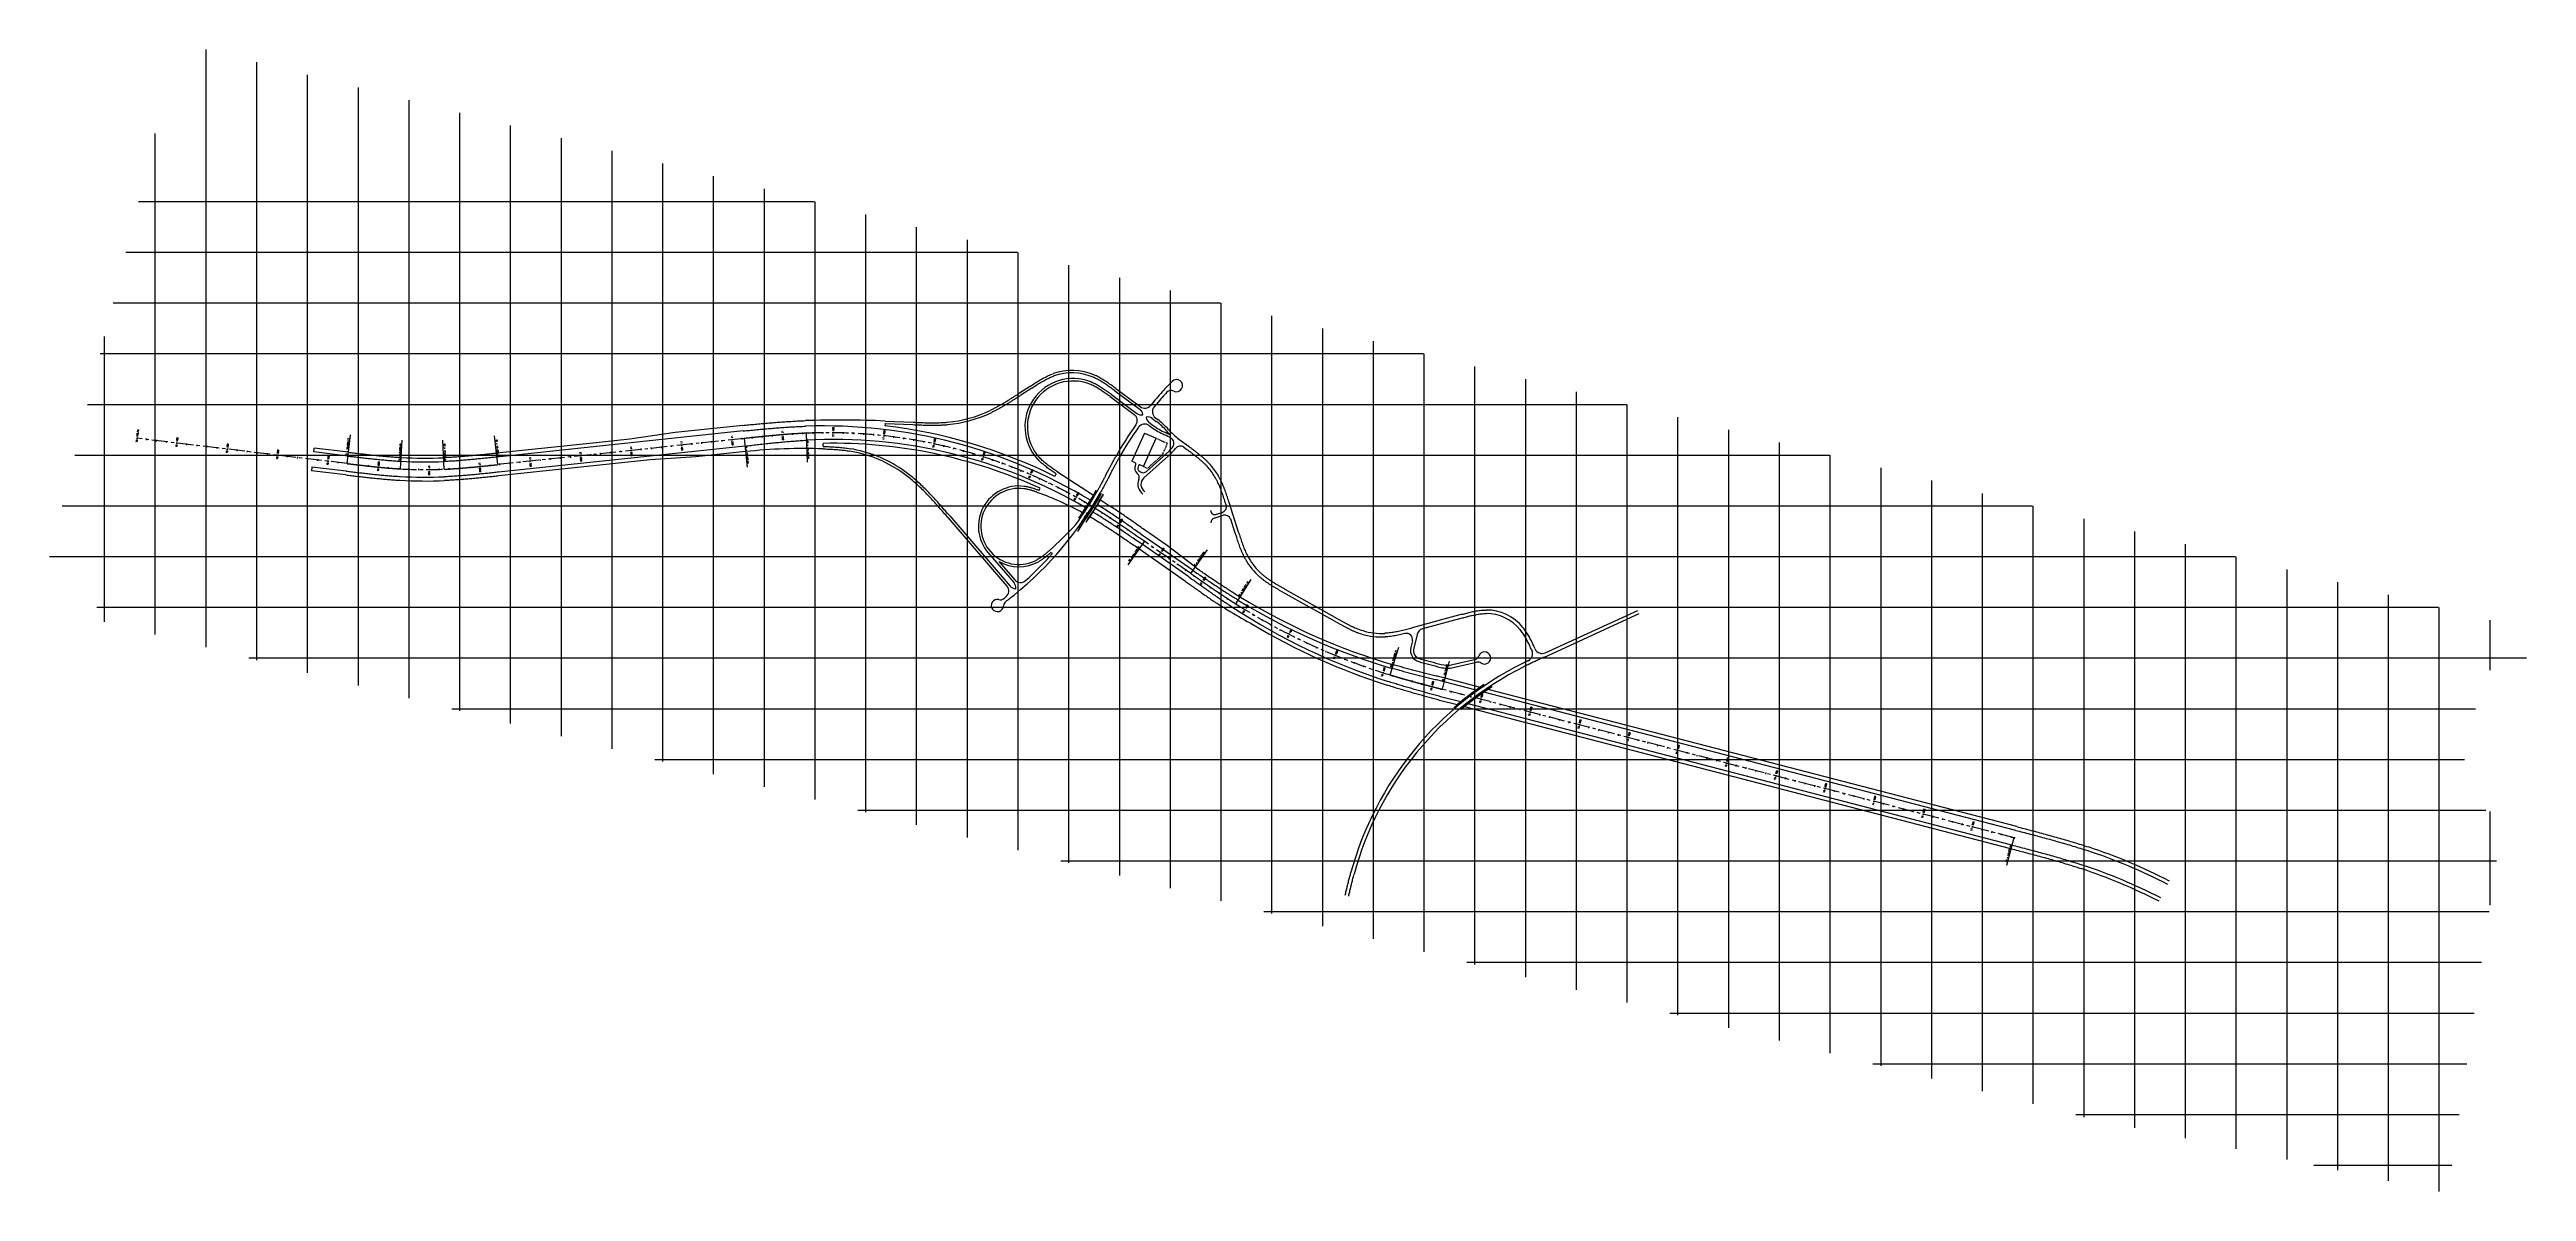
# Model space of a CAD drawing. Extents: x 271592 to 276472, y 5017148 to 5019400.
import ezdxf
from ezdxf.enums import TextEntityAlignment as Align

# ---------------------------------------------------------------- set-up
doc = ezdxf.new("R2010")
doc.units = 0
doc.header["$LTSCALE"] = 25.4
doc.header["$MEASUREMENT"] = 0
doc.linetypes.add('CENTER', pattern=[2, 1.25, -0.25, 0.25, -0.25])
doc.linetypes.add('SHORTDASH', pattern=[0.11811, 0.07874, -0.03937])
doc.layers.get('0').update_dxf_attribs({"linetype": 'CONTINUOUS'})
for name, color, linetype in [('CL', 1, 'CENTER'), ('EP', 6, 'CONTINUOUS'), ('GRID', 15, 'CONTINUOUS'), ('STA_LBL', 4, 'CONTINUOUS'), ('STA_PLBL', 3, 'CONTINUOUS')]:
    doc.layers.add(name, color=color, linetype=linetype)
doc.styles.add('3MM', font='simplex.shx', dxfattribs={"height": 3})

# ---------------------------------------------------------------- blocks, each defined once
blk = doc.blocks.new('STA_TIC')
blk.add_line((0, -0.04165), (0, 0.04165))
blk = doc.blocks.new('STALBL')
for p, q in [((0.04, 0), (-0.04, 0)), ((0, 0.04), (0, -0.04))]:
    blk.add_line(p, q)
blk.add_attdef('STAMAN', text='', height=0.0833).set_placement((-0.08, 0), align=Align.MIDDLE_RIGHT)
blk.add_attdef('STAPRE', text='', height=0.0833).set_placement((0.08, 0), align=Align.MIDDLE_LEFT)

msp = doc.modelspace()

# ---------------------------------------------------------------- linework, layer by layer
at = {"layer": 'CL'}
for p, q in [((272177.8, 5018583.3), (271764.2, 5018633.1)), ((272960, 5018632.7), (272474.5, 5018581.2)), ((273840.3, 5018366.3), (273748.6, 5018430.2)), ((275461.6, 5017845.7), (274335.8, 5018138.3))]:
    msp.add_line(p, q, dxfattribs=at)
for points in [[(272960, 5018632.7, -0.000102), (272972.1, 5018634, -0.000459), (272984.3, 5018635.2, -0.000766), (272996.5, 5018636.5, -0.001072), (273008.7, 5018637.7, -0.001378), (273020.9, 5018638.8, -0.001684), (273033.1, 5018639.9, -0.001991), (273045.3, 5018640.9, -0.002297), (273057.5, 5018641.7, -0.002603), (273069.8, 5018642.5, -0.00296), (273082, 5018643.1, -0.003216)], [(272177.8, 5018583.3, 0.000104), (272188.3, 5018582, 0.000467), (272198.9, 5018580.8, 0.000779), (272209.4, 5018579.6, 0.00109), (272219.9, 5018578.4, 0.001401), (272230.4, 5018577.2, 0.001713), (272241, 5018576.2, 0.002024), (272251.5, 5018575.2, 0.002336), (272262, 5018574.3, 0.002647), (272272.6, 5018573.5, 0.00301), (272283.2, 5018572.8, 0.00327)], [(272474.5, 5018581.2, -0.000104), (272464, 5018580.1, -0.000467), (272453.5, 5018579, -0.000779), (272442.9, 5018577.9, -0.00109), (272432.4, 5018576.9, -0.001401), (272421.8, 5018575.9, -0.001713), (272411.3, 5018575, -0.002024), (272400.7, 5018574.1, -0.002336), (272390.2, 5018573.4, -0.002647), (272379.6, 5018572.7, -0.00301), (272369, 5018572.2, -0.00327)], [(273748.6, 5018430.2, 0.000102), (273738.5, 5018437.2, 0.000459), (273728.4, 5018444.2, 0.000766), (273718.4, 5018451.1, 0.001072), (273708.3, 5018458.1, 0.001378), (273698.1, 5018464.9, 0.001684), (273687.9, 5018471.8, 0.001991), (273677.7, 5018478.5, 0.002297), (273667.4, 5018485.1, 0.002603), (273657.1, 5018491.7, 0.00296), (273646.6, 5018498.1, 0.003216)], [(273840.3, 5018366.3, 0.000071), (273849.1, 5018360.2, 0.00032), (273857.8, 5018354.1, 0.000533), (273866.6, 5018348, 0.000746), (273875.4, 5018342, 0.000959), (273884.2, 5018336, 0.001172), (273893, 5018330, 0.001386), (273901.8, 5018324.1, 0.001599), (273910.7, 5018318.2, 0.001812), (273919.7, 5018312.4, 0.002061), (273928.6, 5018306.6, 0.002238)], [(274335.8, 5018138.3, -0.000071), (274325.5, 5018140.9, -0.00032), (274315.2, 5018143.6, -0.000533), (274304.9, 5018146.3, -0.000746), (274294.6, 5018149.1, -0.000959), (274284.3, 5018151.8, -0.001172), (274274, 5018154.7, -0.001386), (274263.7, 5018157.5, -0.001599), (274253.5, 5018160.5, -0.001812), (274243.2, 5018163.5, -0.002061), (274233, 5018166.5, -0.002238)]]:
    msp.add_lwpolyline(points, format="xyb", dxfattribs=at)
for centre, radius, start, end in [((273126.4, 5017644.1), 1000, 58.6523, 92.5461), ((272332.1, 5019421.4), 850, 266.6967, 272.4869), ((274598.7, 5019361.9), 1250, 237.5856, 252.9913)]:
    msp.add_arc(centre, radius, start, end, dxfattribs=at)
at = {"layer": 'EP'}
for p, q in [((273524.2, 5018736), (273502.7, 5018722.1)), ((273526.8, 5018732.1), (273505.3, 5018718.1)), ((273689.8, 5018727.2), (273740.4, 5018689.8)), ((273692.6, 5018731), (273740.6, 5018695.5)), ((273681, 5018715.3), (273728.5, 5018680.2)), ((273683.9, 5018719.2), (273734.1, 5018682)), ((272734.8, 5018631.4), (272668.3, 5018624.4)), ((272958.4, 5018647.6), (272669.1, 5018616.9)), ((272823.9, 5018644.4), (272734.8, 5018631.4)), ((272957.2, 5018658.5), (272823.9, 5018644.4)), ((273237.8, 5018661.6), (273237.4, 5018657.9)), ((273237.8, 5018661.6), (273237.8, 5018662.4)), ((273237.8, 5018662.4), (273292.7, 5018660)), ((273238.1, 5018667.2), (273292.9, 5018664.8)), ((273748.9, 5018643.2), (273723.9, 5018587.8)), ((273746.9, 5018577.4), (273771.6, 5018633.2)), ((273748.9, 5018643.2), (273771.6, 5018633.2)), ((273757.7, 5018664.6), (273766.2, 5018658.3)), ((273758.2, 5018658.2), (273763.4, 5018654.4)), ((273763.6, 5018672.6), (273772.1, 5018666.3)), ((273770.4, 5018673.5), (273775, 5018670.1)), ((273816.8, 5018631.4), (273836.7, 5018616.7)), ((272112.2, 5018606.3), (272113.1, 5018613.8)), ((272179.6, 5018598.2), (272112.2, 5018606.3)), ((272180.5, 5018605.6), (272113.1, 5018613.8)), ((272668.3, 5018624.4), (272472.1, 5018603.6)), ((272669.1, 5018616.9), (272472.9, 5018596.1)), ((272961.5, 5018617.8), (272476.1, 5018566.3)), ((272774.8, 5018590.4), (272476.9, 5018558.8)), ((272864.6, 5018596.4), (272774.8, 5018590.4)), ((272962.7, 5018606.8), (272864.6, 5018596.4)), ((273116.1, 5018618.3), (273116, 5018623.1)), ((273116.1, 5018618.3), (273116.1, 5018617.1)), ((273730.8, 5018584.6), (273723.9, 5018587.8)), ((273731.8, 5018582), (273730.7, 5018579.4)), ((273737.3, 5018579.5), (273736.1, 5018577)), ((273746.9, 5018577.4), (273739.9, 5018580.5)), ((273802, 5018604.1), (273747.4, 5018554.9)), ((273798, 5018608.5), (273752.9, 5018567.9)), ((273826.4, 5018615.6), (273832.5, 5018611.1)), ((272108.6, 5018576.5), (272107.7, 5018569.1)), ((272175.1, 5018561), (272107.7, 5018569.1)), ((272176, 5018568.4), (272108.6, 5018576.5)), ((273541.5, 5018531.1), (273541.3, 5018530.3)), ((273541.5, 5018531.1), (273543.1, 5018534.5)), ((273574.4, 5018562.1), (273572.3, 5018557.9)), ((273574.4, 5018562.1), (273575.1, 5018563.2)), ((273577.7, 5018567.1), (273648.2, 5018520.9)), ((273672.2, 5018559.6), (273676.2, 5018567.2)), ((273678.4, 5018556.3), (273682.4, 5018563.9)), ((273738.8, 5018568.1), (273740.9, 5018566.8)), ((273662, 5018511.8), (273681.9, 5018498.8)), ((273879.8, 5018489.7), (273879.8, 5018490.8)), ((273886.4, 5018475.8), (273903.6, 5018481.3)), ((273888.9, 5018482.9), (273901.8, 5018487)), ((273909.6, 5018502.1), (273908.9, 5018504.2)), ((273934.1, 5018448), (273915.6, 5018506.3)), ((273361.5, 5018477), (273477.9, 5018341.9)), ((273365.1, 5018480.1), (273484.3, 5018341.6)), ((273844.6, 5018372.4), (273752.8, 5018436.4)), ((273791.5, 5018422.8), (273759.1, 5018445.4)), ((273791.5, 5018422.8), (273759.1, 5018445.4)), ((273927.5, 5018445.8), (273918.7, 5018473.5)), ((273440.9, 5018407.4), (273492.1, 5018347.9)), ((273462.2, 5018389.9), (273493.1, 5018354)), ((273565.5, 5018407.2), (273564.6, 5018408.1)), ((273565.5, 5018407.2), (273567.3, 5018405.6)), ((273829.8, 5018351.1), (273737.9, 5018415.1)), ((273829.8, 5018351.1), (273738, 5018415)), ((273836, 5018360.1), (273744.2, 5018424.1)), ((273849.2, 5018379.2), (273791.5, 5018422.8)), ((274129.4, 5018277.3), (274025.9, 5018335.3)), ((274126, 5018271.2), (274022.4, 5018329.2)), ((274536.7, 5018201.7), (274723.7, 5018287.4)), ((274538.4, 5018210.2), (274720.8, 5018293.8)), ((274374.8, 5018286.1), (274276.3, 5018259.2)), ((274285.9, 5018246.5), (274279.3, 5018219.1)), ((274376.7, 5018279.3), (274296.6, 5018257.5)), ((274276.6, 5018233.7), (274273.4, 5018220.5)), ((274356, 5018187), (274399.3, 5018196.9)), ((274357.3, 5018181.2), (274403.3, 5018191.7)), ((274511.7, 5018215.8), (274512.4, 5018214.3)), ((274518.1, 5018218.7), (274518.6, 5018217.6)), ((274402.6, 5018136.4), (274339.6, 5018152.8)), ((274410.6, 5018142.1), (274341.5, 5018160)), ((274365.2, 5018107.4), (274330.1, 5018116.5)), ((274372.4, 5018113.3), (274332, 5018123.7)), ((275455.9, 5017823.9), (274379.4, 5018103.7)), ((275457.8, 5017831.2), (274386.7, 5018109.5)), ((275465.4, 5017860.2), (274417.6, 5018132.5)), ((275467.3, 5017867.5), (274425.8, 5018138.1))]:
    msp.add_line(p, q, dxfattribs=at)
at = {"layer": 'EP', "linetype": 'SHORTDASH'}
for p, q in [((273771.6, 5018633.2), (273794.3, 5018623.2)), ((273784, 5018600), (273755, 5018573.8)), ((273784, 5018600), (273794.3, 5018623.2)), ((273746.9, 5018577.4), (273755, 5018573.8))]:
    msp.add_line(p, q, dxfattribs=at)
at = {"layer": 'EP'}
for points in [[(273524.2, 5018736, -0.000387), (273528.4, 5018738.8, -0.001743), (273532.7, 5018741.6, -0.002905), (273537.1, 5018744.3, -0.004068), (273541.4, 5018747, -0.00523), (273545.9, 5018749.6, -0.006392), (273550.3, 5018752.1, -0.007554), (273554.9, 5018754.4, -0.008717), (273559.5, 5018756.6, -0.009879), (273564.2, 5018758.6, -0.011235), (273568.9, 5018760.5, -0.012204)], [(273526.8, 5018732.1, -0.000387), (273531, 5018734.8, -0.001743), (273535.3, 5018737.6, -0.002905), (273539.6, 5018740.3, -0.004068), (273543.9, 5018742.9, -0.00523), (273548.2, 5018745.4, -0.006392), (273552.6, 5018747.9, -0.007554), (273557, 5018750.2, -0.008717), (273561.4, 5018752.3, -0.009879), (273566, 5018754.3, -0.011235), (273570.5, 5018756, -0.011235)], [(273681, 5018715.3, 0.000435), (273677.2, 5018718.1, 0.001956), (273673.5, 5018720.9, 0.00326), (273669.6, 5018723.6, 0.004564), (273665.8, 5018726.3, 0.005868), (273661.9, 5018728.9, 0.007172), (273657.9, 5018731.4, 0.008476), (273653.8, 5018733.7, 0.00978), (273649.7, 5018735.9, 0.011085), (273645.4, 5018738, 0.012606), (273641.1, 5018739.8, 0.013693)], [(273683.9, 5018719.2, 0.000435), (273680.1, 5018721.9, 0.001956), (273676.2, 5018724.7, 0.00326), (273672.4, 5018727.5, 0.004564), (273668.4, 5018730.2, 0.005868), (273664.4, 5018732.9, 0.007172), (273660.3, 5018735.4, 0.008476), (273656.1, 5018737.9, 0.00978), (273651.8, 5018740.2, 0.011082), (273647.4, 5018742.3, 0.012604), (273642.9, 5018744.2, 0.012604)], [(273689.8, 5018727.2, 0.000387), (273685.7, 5018730.2, 0.001743), (273681.6, 5018733.2, 0.002905), (273677.5, 5018736.2, 0.004068), (273673.3, 5018739.1, 0.00523), (273669.2, 5018741.8, 0.006392), (273665, 5018744.5, 0.007554), (273660.7, 5018747.1, 0.008717), (273656.4, 5018749.5, 0.009879), (273652, 5018751.7, 0.011235), (273647.5, 5018753.7, 0.011235)], [(273692.6, 5018731, 0.000387), (273688.5, 5018734.1, 0.001743), (273684.4, 5018737.1, 0.002905), (273680.2, 5018740, 0.004068), (273676, 5018743, 0.00523), (273671.8, 5018745.8, 0.006392), (273667.5, 5018748.6, 0.007554), (273663.1, 5018751.2, 0.008717), (273658.6, 5018753.7, 0.009879), (273654, 5018756, 0.011235), (273649.4, 5018758.1, 0.012204)], [(273502.7, 5018722.1, -0.000225), (273497.1, 5018718.4, -0.001014), (273491.4, 5018714.7, -0.00169), (273485.7, 5018711.1, -0.002366), (273480, 5018707.5, -0.003042), (273474.2, 5018704, -0.003718), (273468.4, 5018700.5, -0.004394), (273462.5, 5018697.2, -0.00507), (273456.6, 5018693.9, -0.005746), (273450.6, 5018690.8, -0.006535), (273444.5, 5018687.8, -0.007098)], [(273505.3, 5018718.1, -0.000225), (273499.7, 5018714.4, -0.001014), (273494, 5018710.7, -0.00169), (273488.3, 5018707.1, -0.002366), (273482.5, 5018703.5, -0.003042), (273476.7, 5018699.9, -0.003718), (273470.8, 5018696.4, -0.004394), (273464.9, 5018693, -0.00507), (273458.9, 5018689.7, -0.005746), (273452.8, 5018686.6, -0.006534), (273446.6, 5018683.5, -0.006534)], [(272957.3, 5018658.5, -0.000102), (272969.5, 5018659.7, -0.000459), (272981.8, 5018660.9, -0.000766), (272994, 5018662, -0.001072), (273006.4, 5018663.1, -0.001378), (273018.7, 5018664.1, -0.001684), (273031.1, 5018665.1, -0.001991), (273043.5, 5018666, -0.002297), (273056, 5018666.7, -0.002603), (273068.5, 5018667.4, -0.00296), (273081, 5018667.9, -0.00296)], [(272958.4, 5018647.6, -0.000102), (272970.6, 5018648.8, -0.000459), (272982.8, 5018649.9, -0.000766), (272995, 5018651.1, -0.001072), (273007.3, 5018652.1, -0.001378), (273019.6, 5018653.2, -0.001684), (273031.9, 5018654.1, -0.001991), (273044.3, 5018655, -0.002297), (273056.6, 5018655.8, -0.002603), (273069, 5018656.4, -0.00296), (273081.4, 5018656.9, -0.00296)], [(272961.5, 5018617.8, -0.000102), (272973.7, 5018619.2, -0.000459), (272985.8, 5018620.6, -0.000766), (272998, 5018621.9, -0.001072), (273010.1, 5018623.2, -0.001378), (273022.2, 5018624.5, -0.001684), (273034.3, 5018625.7, -0.001991), (273046.4, 5018626.8, -0.002297), (273058.4, 5018627.7, -0.002603), (273070.5, 5018628.6, -0.002961), (273082.6, 5018629.3, -0.002961)], [(273292.7, 5018660, 0.000225), (273299.4, 5018659.7, 0.001014), (273306.2, 5018659.5, 0.00169), (273313, 5018659.2, 0.002366), (273319.8, 5018659, 0.003042), (273326.6, 5018658.9, 0.003718), (273333.5, 5018658.9, 0.004394), (273340.3, 5018659, 0.00507), (273347.1, 5018659.2, 0.005746), (273354, 5018659.6, 0.006534), (273360.9, 5018660.1, 0.006534)], [(273292.9, 5018664.8, 0.000225), (273299.6, 5018664.5, 0.001014), (273306.4, 5018664.2, 0.00169), (273313.2, 5018664, 0.002366), (273319.9, 5018663.8, 0.003042), (273326.7, 5018663.7, 0.003718), (273333.4, 5018663.7, 0.004394), (273340.2, 5018663.7, 0.00507), (273346.9, 5018664, 0.005746), (273353.7, 5018664.3, 0.006535), (273360.4, 5018664.9, 0.007098)], [(272179.6, 5018598.2, 0.000104), (272190.1, 5018596.9, 0.000467), (272200.6, 5018595.7, 0.000779), (272211.1, 5018594.5, 0.00109), (272221.5, 5018593.3, 0.001401), (272232, 5018592.2, 0.001713), (272242.4, 5018591.1, 0.002024), (272252.8, 5018590.1, 0.002336), (272263.2, 5018589.2, 0.002647), (272273.6, 5018588.5, 0.003011), (272284, 5018587.8, 0.003011)], [(272180.5, 5018605.6, 0.000104), (272191, 5018604.4, 0.000467), (272201.5, 5018603.1, 0.000779), (272211.9, 5018601.9, 0.00109), (272222.4, 5018600.7, 0.001401), (272232.8, 5018599.6, 0.001713), (272243.1, 5018598.6, 0.002024), (272253.5, 5018597.6, 0.002336), (272263.8, 5018596.7, 0.002647), (272274.2, 5018595.9, 0.003011), (272284.5, 5018595.3, 0.003011)], [(272472.1, 5018603.6, -0.000104), (272461.6, 5018602.4, -0.000467), (272451.1, 5018601.3, -0.000779), (272440.7, 5018600.3, -0.00109), (272430.2, 5018599.3, -0.001401), (272419.8, 5018598.3, -0.001713), (272409.4, 5018597.4, -0.002024), (272399, 5018596.6, -0.002336), (272388.7, 5018595.8, -0.002647), (272378.4, 5018595.2, -0.003011), (272368.1, 5018594.7, -0.003011)], [(272472.9, 5018596.1, -0.000104), (272462.4, 5018595, -0.000467), (272451.9, 5018593.9, -0.000779), (272441.4, 5018592.8, -0.00109), (272430.9, 5018591.8, -0.001401), (272420.5, 5018590.8, -0.001713), (272410, 5018589.9, -0.002024), (272399.6, 5018589.1, -0.002336), (272389.2, 5018588.3, -0.002647), (272378.8, 5018587.7, -0.003011), (272368.4, 5018587.2, -0.003011)], [(273115.9, 5018612.3, -0.001322), (273121.1, 5018612.1, -0.001793), (273126.4, 5018611.9, -0.002196), (273131.6, 5018611.7, -0.0026), (273136.8, 5018611.3, -0.003004), (273142, 5018611, -0.003407), (273147.2, 5018610.5, -0.003811), (273152.4, 5018610, -0.004215), (273157.6, 5018609.4, -0.004618), (273162.8, 5018608.7, -0.005089), (273167.9, 5018607.9, -0.005426)], [(273116.1, 5018617.1, -0.001322), (273121.3, 5018616.9, -0.001793), (273126.6, 5018616.7, -0.002196), (273131.8, 5018616.4, -0.0026), (273137.1, 5018616.1, -0.003004), (273142.4, 5018615.7, -0.003407), (273147.6, 5018615.3, -0.003811), (273152.9, 5018614.7, -0.004215), (273158.2, 5018614.1, -0.004618), (273163.4, 5018613.4, -0.005089), (273168.7, 5018612.6, -0.005089)], [(273575.1, 5018563.2, -0.000435), (273571.2, 5018565.7, -0.001956), (273567.3, 5018568.4, -0.00326), (273563.3, 5018571, -0.004564), (273559.4, 5018573.8, -0.005868), (273555.5, 5018576.6, -0.007172), (273551.7, 5018579.6, -0.008476), (273548, 5018582.7, -0.00978), (273544.3, 5018585.9, -0.011082), (273540.8, 5018589.3, -0.012603), (273537.4, 5018592.9, -0.012603)], [(273577.7, 5018567.1, -0.000435), (273573.8, 5018569.7, -0.001956), (273569.9, 5018572.3, -0.00326), (273566, 5018574.9, -0.004564), (273562.2, 5018577.6, -0.005868), (273558.4, 5018580.4, -0.007172), (273554.7, 5018583.3, -0.008476), (273551.1, 5018586.3, -0.00978), (273547.6, 5018589.4, -0.011085), (273544.2, 5018592.7, -0.012606), (273541, 5018596.1, -0.013693)], [(273676.2, 5018567.2, -0.000041), (273677.8, 5018570.2, -0.000184), (273679.4, 5018573.2, -0.000306), (273681, 5018576.3, -0.000429), (273682.7, 5018579.3, -0.000552), (273684.3, 5018582.3, -0.000674), (273685.9, 5018585.4, -0.000797), (273687.6, 5018588.4, -0.000919), (273689.2, 5018591.4, -0.001042), (273690.9, 5018594.4, -0.001185), (273692.6, 5018597.4, -0.001185)], [(273682.4, 5018563.9, -0.000041), (273684, 5018566.9, -0.000184), (273685.6, 5018570, -0.000306), (273687.2, 5018573, -0.000429), (273688.8, 5018576, -0.000552), (273690.4, 5018579, -0.000674), (273692.1, 5018582, -0.000797), (273693.7, 5018585, -0.000919), (273695.3, 5018588, -0.001042), (273697, 5018591, -0.001185), (273698.7, 5018594, -0.001185)], [(273832.5, 5018611.1, -0.000356), (273837, 5018607.8, -0.001603), (273841.4, 5018604.5, -0.002672), (273845.8, 5018601.1, -0.003741), (273850.1, 5018597.7, -0.00481), (273854.4, 5018594.3, -0.005878), (273858.6, 5018590.7, -0.006947), (273862.7, 5018587.1, -0.008016), (273866.6, 5018583.4, -0.009085), (273870.5, 5018579.5, -0.010332), (273874.1, 5018575.5, -0.010332)], [(273836.7, 5018616.7, -0.000356), (273841.2, 5018613.4, -0.001603), (273845.6, 5018610, -0.002672), (273850.1, 5018606.7, -0.003741), (273854.5, 5018603.2, -0.00481), (273858.9, 5018599.7, -0.005878), (273863.2, 5018596, -0.006947), (273867.4, 5018592.3, -0.008016), (273871.5, 5018588.4, -0.009084), (273875.5, 5018584.3, -0.010331), (273879.4, 5018580.1, -0.010331)], [(272175.1, 5018561, 0.000104), (272185.7, 5018559.7, 0.000467), (272196.2, 5018558.4, 0.000779), (272206.8, 5018557.2, 0.00109), (272217.4, 5018556, 0.001401), (272228.1, 5018554.9, 0.001713), (272238.8, 5018553.8, 0.002024), (272249.5, 5018552.8, 0.002336), (272260.2, 5018551.9, 0.002647), (272271, 5018551, 0.00301), (272281.9, 5018550.4, 0.00301)], [(272176, 5018568.4, 0.000104), (272186.5, 5018567.1, 0.000467), (272197.1, 5018565.9, 0.000779), (272207.7, 5018564.7, 0.00109), (272218.2, 5018563.5, 0.001401), (272228.9, 5018562.3, 0.001713), (272239.5, 5018561.2, 0.002024), (272250.2, 5018560.2, 0.002336), (272260.8, 5018559.3, 0.002647), (272271.6, 5018558.5, 0.00301), (272282.3, 5018557.8, 0.00301)], [(272476.1, 5018566.3, -0.000104), (272465.6, 5018565.2, -0.000467), (272455, 5018564, -0.000779), (272444.4, 5018563, -0.00109), (272433.8, 5018561.9, -0.001401), (272423.2, 5018560.9, -0.001713), (272412.5, 5018560, -0.002024), (272401.9, 5018559.2, -0.002336), (272391.2, 5018558.4, -0.002647), (272380.4, 5018557.7, -0.00301), (272369.7, 5018557.2, -0.00301)], [(272476.9, 5018558.8, -0.000104), (272466.3, 5018557.7, -0.000467), (272455.8, 5018556.6, -0.000779), (272445.2, 5018555.5, -0.00109), (272434.5, 5018554.5, -0.001401), (272423.9, 5018553.5, -0.001713), (272413.2, 5018552.5, -0.002024), (272402.4, 5018551.7, -0.002336), (272391.7, 5018550.9, -0.002647), (272380.9, 5018550.3, -0.00301), (272370, 5018549.7, -0.00301)], [(273361.5, 5018477, 0.000433), (273353, 5018486.8, 0.00195), (273344.5, 5018496.6, 0.00325), (273335.8, 5018506.4, 0.00455), (273327, 5018515.9, 0.005851), (273318.1, 5018525.3, 0.007151), (273308.8, 5018534.5, 0.008451), (273299.3, 5018543.3, 0.009751), (273289.5, 5018551.8, 0.011051), (273279.3, 5018559.9, 0.012568), (273268.8, 5018567.5, 0.013652)], [(273365.1, 5018480.1, 0.000433), (273356.6, 5018489.9, 0.00195), (273348, 5018499.8, 0.00325), (273339.4, 5018509.5, 0.00455), (273330.5, 5018519.2, 0.005851), (273321.4, 5018528.6, 0.007151), (273312.1, 5018537.9, 0.008451), (273302.5, 5018546.9, 0.009751), (273292.5, 5018555.5, 0.011051), (273282.2, 5018563.7, 0.012567), (273271.4, 5018571.5, 0.012567)], [(273539.6, 5018525.8, 0.001424), (273536.9, 5018526.9, 0.002438), (273534.1, 5018527.8, 0.003308), (273531.3, 5018528.8, 0.004177), (273528.5, 5018529.7, 0.005047), (273525.7, 5018530.6, 0.005916), (273522.8, 5018531.4, 0.006786), (273520, 5018532.1, 0.007655), (273517.1, 5018532.7, 0.008525), (273514.2, 5018533.3, 0.00954), (273511.3, 5018533.7, 0.010264)], [(273541.3, 5018530.3, 0.001424), (273538.5, 5018531.3, 0.002438), (273535.6, 5018532.3, 0.003308), (273532.8, 5018533.3, 0.004177), (273529.9, 5018534.2, 0.005047), (273527, 5018535.1, 0.005916), (273524.1, 5018536, 0.006786), (273521.1, 5018536.7, 0.007655), (273518.1, 5018537.4, 0.008523), (273515, 5018538, 0.009537), (273511.9, 5018538.4, 0.009537)], [(273672.2, 5018559.6, -0.000041), (273670.6, 5018556.6, -0.000184), (273669, 5018553.6, -0.000306), (273667.4, 5018550.5, -0.000429), (273665.8, 5018547.5, -0.000552), (273664.2, 5018544.5, -0.000674), (273662.5, 5018541.5, -0.000797), (273660.9, 5018538.5, -0.000919), (273659.3, 5018535.5, -0.001042), (273657.6, 5018532.5, -0.001185), (273655.9, 5018529.5, -0.001185)], [(273678.4, 5018556.3, -0.000041), (273676.8, 5018553.3, -0.000184), (273675.2, 5018550.3, -0.000306), (273673.6, 5018547.2, -0.000429), (273672, 5018544.2, -0.000552), (273670.3, 5018541.2, -0.000674), (273668.7, 5018538.1, -0.000797), (273667.1, 5018535.1, -0.000919), (273665.4, 5018532.1, -0.001042), (273663.7, 5018529.1, -0.001185), (273662, 5018526.1, -0.001185)], [(273908.9, 5018504.2, 0.000356), (273907.2, 5018509.5, 0.001603), (273905.5, 5018514.8, 0.002672), (273903.8, 5018520, 0.003741), (273902, 5018525.2, 0.00481), (273900.1, 5018530.4, 0.005878), (273898.1, 5018535.5, 0.006947), (273896, 5018540.5, 0.008016), (273893.7, 5018545.5, 0.009085), (273891.3, 5018550.3, 0.010332), (273888.7, 5018555.1, 0.010332)], [(273915.6, 5018506.3, 0.000356), (273913.9, 5018511.6, 0.001603), (273912.2, 5018516.9, 0.002672), (273910.4, 5018522.3, 0.003741), (273908.6, 5018527.6, 0.00481), (273906.7, 5018532.8, 0.005878), (273904.6, 5018538.1, 0.006947), (273902.4, 5018543.3, 0.008016), (273900.1, 5018548.5, 0.009084), (273897.5, 5018553.5, 0.010331), (273894.8, 5018558.6, 0.010331)], [(273744.2, 5018424.1, 0.000125), (273731.8, 5018432.5, 0.000459), (273721.7, 5018439.4, 0.000766), (273711.6, 5018446.2, 0.001072), (273701.5, 5018453, 0.001378), (273691.3, 5018459.8, 0.001684), (273681.2, 5018466.4, 0.001991), (273671, 5018473, 0.002297), (273660.7, 5018479.5, 0.002603), (273650.5, 5018485.8, 0.00091), (273647.3, 5018487.7, 0.002961)], [(273752.8, 5018436.4, 0.000078), (273745.1, 5018441.8, 0.000459), (273735.1, 5018448.9, 0.000766), (273725, 5018456, 0.001072), (273715, 5018463.1, 0.001378), (273704.8, 5018470.1, 0.001684), (273694.6, 5018477.1, 0.001991), (273684.4, 5018484, 0.002297), (273674, 5018490.8, 0.002603), (273663.6, 5018497.5, 0.002065), (273656.3, 5018502.2, 0.00296)], [(273759.2, 5018445.4, 0.000078), (273751.5, 5018450.8, 0.000459), (273741.4, 5018457.9, 0.000766), (273731.4, 5018465, 0.001072), (273721.2, 5018472.1, 0.001378), (273711.1, 5018479.2, 0.001684), (273700.8, 5018486.2, 0.001991), (273690.5, 5018493.1, 0.002291), (273680.1, 5018500, 0.002603)], [(273738, 5018415, 0.000102), (273727.9, 5018421.9, 0.000459), (273717.8, 5018428.8, 0.000766), (273707.7, 5018435.6, 0.001072), (273697.6, 5018442.4, 0.001378), (273687.5, 5018449.1, 0.001684), (273677.4, 5018455.8, 0.001991), (273667.2, 5018462.4, 0.000425), (273665.3, 5018463.6, 0.002603)], [(273927.5, 5018445.8, 0.000356), (273929.2, 5018440.5, 0.001603), (273930.9, 5018435.2, 0.002672), (273932.6, 5018429.9, 0.003741), (273934.5, 5018424.6, 0.00481), (273936.4, 5018419.3, 0.005878), (273938.5, 5018414.1, 0.006947), (273940.7, 5018408.9, 0.008016), (273943, 5018403.7, 0.009084), (273945.5, 5018398.6, 0.010331), (273948.3, 5018393.6, 0.010331)], [(273934.1, 5018448, 0.000356), (273935.8, 5018442.7, 0.001603), (273937.5, 5018437.4, 0.002672), (273939.3, 5018432.2, 0.003741), (273941.1, 5018427, 0.00481), (273943, 5018421.8, 0.005878), (273944.9, 5018416.7, 0.006947), (273947.1, 5018411.7, 0.008016), (273949.3, 5018406.7, 0.009085), (273951.7, 5018401.9, 0.010332), (273954.3, 5018397.1, 0.010332)], [(273561.5, 5018411.7, -0.001363), (273559.2, 5018409.7, -0.002395), (273557, 5018407.8, -0.003279), (273554.7, 5018405.8, -0.004164), (273552.4, 5018404, -0.005049), (273550.1, 5018402.1, -0.005934), (273547.7, 5018400.3, -0.006818), (273545.3, 5018398.6, -0.007703), (273542.9, 5018396.9, -0.008588), (273540.3, 5018395.3, -0.00962), (273537.8, 5018393.8, -0.010357)], [(273564.6, 5018408.1, -0.001363), (273562.4, 5018406.2, -0.002395), (273560.1, 5018404.2, -0.003279), (273557.8, 5018402.2, -0.004164), (273555.4, 5018400.3, -0.005049), (273553, 5018398.4, -0.005934), (273550.6, 5018396.5, -0.006818), (273548, 5018394.7, -0.007703), (273545.5, 5018392.9, -0.008586), (273542.8, 5018391.3, -0.009618), (273540.1, 5018389.7, -0.009618)], [(273829.7, 5018351.1, 0.000062), (273837.3, 5018345.7, 0.00032), (273846, 5018339.4, 0.000533), (273854.8, 5018333.2, 0.000746), (273863.5, 5018327, 0.000959), (273872.3, 5018320.8, 0.001172), (273881.1, 5018314.6, 0.000463), (273884.1, 5018312.6, 0.001599)], [(273829.7, 5018351.1, 0.000062), (273837.3, 5018345.7, 0.00032), (273846, 5018339.4, 0.000533), (273854.8, 5018333.2, 0.000746), (273863.5, 5018327, 0.000959), (273872.3, 5018320.8, 0.001172), (273881.1, 5018314.6, 0.000463), (273884.1, 5018312.6, 0.001599)], [(273836, 5018360.1, 0.000062), (273843.7, 5018354.7, 0.00032), (273852.3, 5018348.4, 0.000533), (273861, 5018342.2, 0.000746), (273869.8, 5018336, 0.000959), (273878.5, 5018329.9, 0.001172), (273887.3, 5018323.7, 0.001386), (273896.2, 5018317.6, 0.001599), (273905.1, 5018311.6, 0.001812), (273914, 5018305.6, 0.00206), (273923, 5018299.6, 0.00206)], [(273844.6, 5018372.4, 0.00008), (273854.6, 5018365.7, 0.00032), (273863.4, 5018359.7, 0.000533), (273872.2, 5018353.8, 0.000746), (273881.1, 5018347.9, 0.000959), (273889.9, 5018342.1, 0.001172), (273898.7, 5018336.2, 0.001386), (273907.6, 5018330.5, 0.001599), (273916.5, 5018324.8, 0.001812), (273925.4, 5018319.1, 0.002061), (273934.4, 5018313.6, 0.002061)], [(273849.2, 5018379.2, 0.00008), (273858.9, 5018372.1, 0.000169), (273863.5, 5018368.8, 0.000533)], [(273863.5, 5018368.8, 0.001854), (273885.3, 5018354.1, 0.000959), (273894.1, 5018348.3, 0.001172), (273902.9, 5018342.5, 0.001386), (273911.8, 5018336.7, 0.001599), (273920.6, 5018331, 0.001812), (273929.5, 5018325.4, 0.002061), (273938.4, 5018319.9, 0.002061)], [(274022.4, 5018329.2, -0.000356), (274017.6, 5018332, -0.001603), (274012.7, 5018334.7, -0.002672), (274007.9, 5018337.5, -0.003741), (274003.1, 5018340.4, -0.00481), (273998.3, 5018343.4, -0.005878), (273993.6, 5018346.4, -0.006947), (273988.9, 5018349.6, -0.008016), (273984.3, 5018353, -0.009084), (273979.9, 5018356.5, -0.010331), (273975.5, 5018360.2, -0.010331)], [(274025.9, 5018335.3, -0.000356), (274021, 5018338.1, -0.001603), (274016.2, 5018340.8, -0.002672), (274011.4, 5018343.6, -0.003741), (274006.7, 5018346.4, -0.00481), (274002, 5018349.3, -0.005878), (273997.5, 5018352.3, -0.006947), (273992.9, 5018355.3, -0.008016), (273988.6, 5018358.6, -0.009085), (273984.3, 5018361.9, -0.010332), (273980.2, 5018365.4, -0.010332)], [(273884.1, 5018312.6, 0.000923), (273890.2, 5018308.7, 0.001599), (273899.4, 5018303, 0.001812), (273908.6, 5018297.3, 0.00206), (273917.9, 5018291.7, 0.00206)], [(274374.8, 5018286.1, -0.000435), (274379.4, 5018287.3, -0.001956), (274383.9, 5018288.5, -0.00326), (274388.5, 5018289.7, -0.004564), (274393.2, 5018290.8, -0.005868), (274397.8, 5018291.8, -0.007172), (274402.5, 5018292.7, -0.008476), (274407.3, 5018293.4, -0.00978), (274412.1, 5018294, -0.011083), (274416.9, 5018294.4, -0.012604), (274421.8, 5018294.5, -0.012604)], [(274376.7, 5018279.3, -0.000435), (274381.2, 5018280.5, -0.001956), (274385.7, 5018281.7, -0.00326), (274390.2, 5018282.9, -0.004564), (274394.7, 5018284, -0.005868), (274399.2, 5018284.9, -0.007172), (274403.7, 5018285.8, -0.008476), (274408.3, 5018286.5, -0.00978), (274412.8, 5018287.1, -0.011085), (274417.3, 5018287.4, -0.012606), (274421.8, 5018287.5, -0.012606)], [(274126, 5018271.2, 0.000356), (274130.8, 5018268.5, 0.001603), (274135.7, 5018265.7, 0.002672), (274140.6, 5018263.1, 0.003741), (274145.6, 5018260.5, 0.00481), (274150.6, 5018257.9, 0.005878), (274155.7, 5018255.5, 0.006947), (274160.8, 5018253.2, 0.008016), (274166.1, 5018251, 0.009084), (274171.4, 5018249, 0.010331), (274176.8, 5018247.3, 0.010331)], [(274129.4, 5018277.3, 0.000356), (274134.2, 5018274.6, 0.001603), (274139.1, 5018271.9, 0.002672), (274143.9, 5018269.2, 0.003741), (274148.8, 5018266.7, 0.00481), (274153.7, 5018264.2, 0.005878), (274158.6, 5018261.8, 0.006947), (274163.6, 5018259.6, 0.008016), (274168.6, 5018257.5, 0.009085), (274173.7, 5018255.6, 0.010332), (274178.9, 5018253.9, 0.010332)], [(274276.3, 5018259.2, -0.000356), (274270.9, 5018257.7, -0.001603), (274265.6, 5018256.3, -0.002672), (274260.2, 5018254.9, -0.003741), (274254.9, 5018253.6, -0.00481), (274249.5, 5018252.4, -0.005878), (274244.1, 5018251.3, -0.006947), (274238.8, 5018250.4, -0.008016), (274233.4, 5018249.6, -0.009085), (274228, 5018249, -0.010332), (274222.6, 5018248.6, -0.010332)], [(274262, 5018248.2, -0.000049), (274261.9, 5018248.1, -0.003741), (274256.5, 5018246.8, -0.00481), (274251, 5018245.6, -0.005878), (274245.5, 5018244.4, -0.006947), (274239.9, 5018243.4, -0.008016), (274234.3, 5018242.6, -0.009084), (274228.6, 5018242, -0.010331), (274223, 5018241.6, -0.010331)], [(274511.7, 5018215.8, 0.000435), (274509.7, 5018220.1, 0.001956), (274507.8, 5018224.3, 0.00326), (274505.8, 5018228.5, 0.004564), (274503.8, 5018232.7, 0.005868), (274501.6, 5018236.8, 0.007172), (274499.4, 5018240.8, 0.008476), (274497.1, 5018244.7, 0.00978), (274494.6, 5018248.6, 0.011085), (274492, 5018252.3, 0.012606), (274489.2, 5018255.9, 0.012606)], [(274518.1, 5018218.7, 0.000435), (274516.1, 5018223, 0.001956), (274514.1, 5018227.3, 0.00326), (274512.1, 5018231.6, 0.004564), (274510, 5018235.8, 0.005868), (274507.8, 5018240.1, 0.007172), (274505.5, 5018244.3, 0.008476), (274503, 5018248.4, 0.00978), (274500.4, 5018252.5, 0.011083), (274497.6, 5018256.4, 0.012604), (274494.6, 5018260.3, 0.012604)], [(274505.4, 5018194.9, 0.001262), (274501.4, 5018193, 0.001454), (274497.4, 5018191, 0.001653), (274493.4, 5018189, 0.001653)], [(274536.7, 5018201.7, 0.000057), (274532.6, 5018199.9, 0.000257), (274528.6, 5018198, 0.000428), (274524.5, 5018196.1, 0.000599), (274520.5, 5018194.3, 0.00077), (274516.5, 5018192.4, 0.000941), (274512.5, 5018190.5, 0.001112), (274508.5, 5018188.6, 0.001283), (274504.5, 5018186.7, 0.001454), (274500.5, 5018184.7, 0.001653), (274496.6, 5018182.8, 0.001653)], [(274330.1, 5018116.5, -0.000071), (274319.9, 5018119.3, -0.00032), (274309.5, 5018122.2, -0.000533), (274299.2, 5018125, -0.000746), (274288.9, 5018127.9, -0.000959), (274278.6, 5018130.8, -0.001172), (274268.2, 5018133.8, -0.001386), (274257.9, 5018136.9, -0.001599), (274247.5, 5018140, -0.001812), (274237.2, 5018143.2, -0.00206), (274226.9, 5018146.4, -0.00206)], [(274332, 5018123.7, -0.000071), (274321.7, 5018126.6, -0.00032), (274311.4, 5018129.4, -0.000533), (274301.1, 5018132.3, -0.000746), (274290.8, 5018135.2, -0.000959), (274280.5, 5018138.1, -0.001172), (274270.2, 5018141.1, -0.001386), (274259.9, 5018144.1, -0.001599), (274249.6, 5018147.2, -0.001812), (274239.3, 5018150.4, -0.00206), (274229.1, 5018153.6, -0.00206)], [(274339.6, 5018152.8, -0.000071), (274329.2, 5018155.3, -0.00032), (274318.9, 5018157.9, -0.000533), (274308.6, 5018160.4, -0.000746), (274298.3, 5018163, -0.000959), (274288, 5018165.6, -0.001172), (274277.8, 5018168.3, -0.001386), (274267.5, 5018171, -0.001599), (274257.3, 5018173.7, -0.001812), (274247.2, 5018176.5, -0.002061), (274237, 5018179.4, -0.002061)], [(274341.5, 5018160, -0.000071), (274331.1, 5018162.6, -0.00032), (274320.8, 5018165.1, -0.000533), (274310.5, 5018167.7, -0.000746), (274300.2, 5018170.2, -0.000959), (274290, 5018172.8, -0.001172), (274279.8, 5018175.5, -0.001386), (274269.6, 5018178.2, -0.001599), (274259.4, 5018180.9, -0.001812), (274249.3, 5018183.7, -0.002061), (274239.2, 5018186.6, -0.002061)], [(275465.4, 5017860.2, -0.00011), (275479.5, 5017856.6, -0.000496), (275493.6, 5017852.9, -0.000826), (275507.7, 5017849.2, -0.001157), (275521.8, 5017845.4, -0.001488), (275535.9, 5017841.5, -0.001818), (275550, 5017837.5, -0.002149), (275564.1, 5017833.4, -0.002479), (275578.2, 5017829.2, -0.00281), (275592.2, 5017824.8, -0.003195), (275606.2, 5017820.3, -0.003195)], [(275467.3, 5017867.5, -0.00011), (275481.4, 5017863.8, -0.000496), (275495.5, 5017860.1, -0.000826), (275509.6, 5017856.4, -0.001157), (275523.7, 5017852.6, -0.001488), (275537.9, 5017848.7, -0.001818), (275552.1, 5017844.7, -0.002149), (275566.2, 5017840.6, -0.002479), (275580.4, 5017836.4, -0.00281), (275594.5, 5017832, -0.003195), (275608.6, 5017827.4, -0.003195)], [(275455.9, 5017823.9, -0.00011), (275470, 5017820.3, -0.000496), (275484, 5017816.6, -0.000826), (275498, 5017812.9, -0.001157), (275512, 5017809.2, -0.001488), (275525.9, 5017805.4, -0.001818), (275539.7, 5017801.5, -0.002149), (275553.5, 5017797.5, -0.002479), (275567.2, 5017793.4, -0.00281), (275580.9, 5017789.1, -0.003196), (275594.4, 5017784.7, -0.003196)], [(275457.8, 5017831.2, -0.00011), (275471.9, 5017827.5, -0.000496), (275485.9, 5017823.9, -0.000826), (275500, 5017820.2, -0.001157), (275513.9, 5017816.4, -0.001488), (275527.9, 5017812.6, -0.001818), (275541.8, 5017808.7, -0.002149), (275555.6, 5017804.7, -0.002479), (275569.4, 5017800.5, -0.00281), (275583.1, 5017796.3, -0.003196), (275596.8, 5017791.8, -0.003196)], [(274144.4, 5017732.2, -0.000057), (274145.4, 5017736.5, -0.000257), (274146.4, 5017740.8, -0.000428), (274147.4, 5017745.2, -0.000599), (274148.4, 5017749.5, -0.00077), (274149.5, 5017753.8, -0.000941), (274150.6, 5017758.2, -0.001112), (274151.6, 5017762.5, -0.001283), (274152.7, 5017766.8, -0.001454), (274153.9, 5017771.2, -0.001653), (274155, 5017775.5, -0.001653)], [(274151.2, 5017730.6, -0.000057), (274152.2, 5017734.9, -0.000257), (274153.2, 5017739.2, -0.000428), (274154.2, 5017743.6, -0.000599), (274155.3, 5017747.9, -0.00077), (274156.3, 5017752.2, -0.000941), (274157.4, 5017756.5, -0.001112), (274158.4, 5017760.8, -0.001283), (274159.5, 5017765.1, -0.001454), (274160.6, 5017769.4, -0.001653), (274161.8, 5017773.6, -0.001653)]]:
    msp.add_lwpolyline(points, format="xyb", dxfattribs=at)
for centre, radius, start, end in [((273608.1, 5018656.1), 94.8, 68.4587, 221.7912), ((273608.1, 5018656.1), 90, 68.4587, 221.7912), ((273606.1, 5018657), 110, 66.8335, 109.7489), ((273606.1, 5018657), 105.2, 66.8335, 109.7489), ((274306, 5018253.1), 703.5, 135.6126, 137.9325), ((273801.2, 5018715.4), 12, 63.5239, 137.5245), ((273811.9, 5018736.9), 12, 243.5239, 136.4797), ((273337.6, 5018913.8), 250, 275.2359, 295.3202), ((273337.6, 5018913.8), 254.8, 275.2359, 295.3202), ((273719.6, 5018668.2), 15, 324.7121, 53.5158), ((273742.9, 5018694.1), 15, 234.0968, 278.9479), ((273731, 5018678.1), 15, 8.0838, 52.9348), ((273749.5, 5018707.6), 15, 233.5158, 320.7636), ((273745.1, 5018680.1), 0.75, 278.9479, 8.0838), ((274306, 5018253.1), 703.5, 137.9325, 140.7636), ((273779.3, 5018685.6), 15, 140.6141, 233.5158), ((274306, 5018253.1), 696.5, 137.9325, 140.6141), ((274306, 5018253.1), 696.5, 137.5212, 137.9325), ((273150.5, 5016669.1), 2000, 87.4896, 91.9889), ((273116.7, 5017642.5), 1015, 58.8144, 91.9889), ((273136.1, 5017645.8), 985, 59.6958, 93.1158), ((273116.7, 5017642.5), 1022.5, 63.5352, 83.2199), ((274306, 5018253.1), 703.5, 144.7121, 150.6958), ((274306, 5018253.1), 696.5, 144.777, 150.6958), ((273749.3, 5018646.2), 15, 53.5158, 144.777), ((273752.9, 5018674.3), 0.75, 98.9479, 188.0838), ((273767, 5018676.3), 15, 188.0838, 233.5162), ((273755.1, 5018660.2), 15, 53.5155, 98.9479), ((273840.7, 5018759), 130, 233.5158, 246.1041), ((273840.7, 5018759), 125.2, 233.5158, 246.1041), ((273697.7, 5018565.6), 125.3, 40.9276, 53.5158), ((273697.7, 5018565.6), 130, 40.9276, 53.5158), ((273735.4, 5018521.2), 130, 59.6392, 66.1041), ((273735.4, 5018521.2), 134.8, 61.3261, 66.1041), ((273894.1, 5018735.9), 134.8, 220.9276, 225.7056), ((273894.1, 5018735.9), 130, 220.9276, 233.5158), ((273795, 5018623.1), 12, 324.3638, 59.6402), ((272332.1, 5019421.4), 835, 266.6967, 272.4869), ((272332.1, 5019421.4), 827.5, 266.6967, 272.4869), ((273078.7, 5017513), 1100, 88.0632, 96.0555), ((273136.1, 5017645.8), 977.5, 65.3923, 91.1762), ((273127.6, 5018361.2), 250, 55.6228, 80.717), ((273127.6, 5018361.2), 254.8, 55.6228, 80.717), ((273742.5, 5018574.1), 13, 155.6533, 232.945), ((273730, 5018582.8), 2, 335.6533, 65.6533), ((273739.1, 5018578.7), 2, 65.6533, 155.6533), ((273766.5, 5018643.5), 47, 312.008, 324.3638), ((273766.5, 5018643.5), 53, 312.008, 324.5661), ((273819.5, 5018605.8), 12, 53.5158, 144.5661), ((273779, 5018492.1), 133.5, 29.8654, 41.2684), ((272332.1, 5019421.4), 872.5, 266.6967, 272.4869), ((272332.1, 5019421.4), 865, 266.6967, 272.4869), ((273501.4, 5018459.4), 79.7, 82.4037, 220.7248), ((273501.4, 5018459.4), 75, 82.4037, 299.0437), ((273048.6, 5018870.4), 694, 325.3433, 330.6958), ((273048.6, 5018870.4), 694.5, 325.3472, 330.6958), ((273728.7, 5018555.7), 10, 335.9495, 52.945), ((273742.5, 5018574.1), 7, 155.6533, 237.9772), ((273758.8, 5018542.3), 23, 155.9495, 235.8457), ((273746.2, 5018575.3), 10, 237.9772, 312.008), ((273758.8, 5018542.3), 17, 132.008, 235.8457), ((273779, 5018492.1), 126.5, 29.8654, 41.2684), ((273048.6, 5018870.4), 703.5, 309.1363, 330.6958), ((273315.6, 5017915.7), 650, 61.4056, 69.8409), ((273048.6, 5018870.4), 696.5, 324.238, 330.6958), ((273048.6, 5018870.4), 705.5, 325.4412, 330.6958), ((273048.6, 5018870.4), 706.1, 325.4463, 330.6958), ((273048.6, 5018870.4), 710.1, 325.4797, 330.6958), ((273048.6, 5018870.4), 710.6, 325.4834, 330.6958), ((273886.8, 5018489.6), 7, 178.9512, 287.618), ((273898.2, 5018498.5), 12, 287.618, 17.618), ((273907.2, 5018469.9), 12, 17.618, 107.618), ((273098.8, 5018932.3), 696.5, 311.6285, 317.6768), ((273315.6, 5017915.7), 650, 57.4516, 59.9472), ((273889.4, 5018466.3), 10, 107.618, 178.9512), ((273501.4, 5018459.4), 79.7, 240.5992, 299.0437), ((273048.6, 5018870.4), 696.5, 311.9858, 318.1362), ((274064, 5018460.1), 133.5, 209.8654, 228.4611), ((274064, 5018460.1), 126.5, 209.8654, 228.4611), ((273466.5, 5018332.1), 15, 307.8229, 40.7246), ((273495.7, 5018351.4), 15, 220.7242, 265.3353), ((273480.3, 5018338.6), 15, 354.4826, 39.6998), ((273504.5, 5018363.8), 15, 220.7246, 311.9858), ((273494.5, 5018337.2), 0.75, 265.3353, 354.4826), ((273459, 5018303.4), 12, 76.9329, 356.4175), ((273464.5, 5018326.7), 12, 256.9329, 307.2245), ((273483, 5018301.9), 12, 127.3834, 176.4175), ((273048.3, 5018874.6), 700, 307.2245, 307.6331), ((273048.6, 5018870.4), 703.5, 307.3834, 309.1363), ((274575.2, 5019385.3), 1276, 238.9948, 241.3068), ((274615.8, 5019358), 1265, 236.792, 252.1976), ((274581.6, 5019365.4), 1235, 238.3928, 253.7984), ((274581.6, 5019365.4), 1227.5, 238.3967, 253.8024), ((274422.3, 5018201), 93.5, 39.3214, 90.3092), ((274422.3, 5018201), 86.5, 39.3214, 90.3092), ((274615.8, 5019358), 1272.5, 239.1102, 252.2014), ((274216, 5018374.9), 133.5, 252.9559, 273.0047), ((274216, 5018374.9), 126.5, 252.9559, 273.0047), ((274133.8, 5018755.7), 523.5, 284.1703, 284.1814), ((274265, 5018236.5), 12, 346.3375, 104.1814), ((274300.5, 5018243), 15, 105.2521, 166.3375), ((274785.8, 5017604.6), 653.5, 116.5751, 164.8414), ((274295.8, 5018215.1), 23, 166.3375, 254.5936), ((274295.8, 5018215.1), 17, 166.3375, 254.5936), ((275087, 5021086.3), 3001.3, 254.5936, 255.4337), ((275087, 5021086.3), 2995.3, 254.5936, 255.4337), ((274396.6, 5018208.6), 12, 282.9053, 339.2524), ((274406, 5018180), 12, 56.9995, 102.9053), ((274419, 5018200.1), 12, 236.9995, 159.2524), ((274498.6, 5018208.3), 15, 294.3723, 25.2242), ((274532.2, 5018223.9), 15, 204.6357, 294.3791), ((274785.8, 5017604.6), 646.5, 116.5751, 164.8414), ((274345.5, 5018232.8), 53, 255.4337, 282.9053), ((274345.5, 5018232.8), 47, 255.4337, 282.9053), ((274785.8, 5017604.6), 655.9, 124.1424, 130.6875), ((274785.8, 5017604.6), 655.5, 124.1078, 130.6602), ((274785.8, 5017604.6), 644, 123.2058, 129.9499), ((274785.8, 5017604.6), 643.6, 123.1695, 129.9213), ((275255.1, 5016762), 1115, 62.792, 71.6457), ((275255.1, 5016762), 1122.5, 62.792, 71.6457), ((275255.1, 5016762), 1077.5, 62.792, 71.6457), ((275255.1, 5016762), 1085, 62.792, 71.6457)]:
    msp.add_arc(centre, radius, start, end, dxfattribs=at)
at = {"layer": 'GRID'}
for p, q in [((271900, 5018221), (271900, 5019399.6)), ((272000, 5018196), (272000, 5019374.6)), ((272100, 5018171), (272100, 5019349.6)), ((272200, 5018146), (272200, 5019324.6)), ((272300, 5018121), (272300, 5019299.6)), ((272400, 5018096), (272400, 5019274.6)), ((271800, 5018246), (271800, 5019233.7)), ((272500, 5018071), (272500, 5019249.6)), ((272600, 5018046), (272600, 5019224.6)), ((272700, 5018021), (272700, 5019199.6)), ((272800, 5017996), (272800, 5019174.6)), ((272900, 5017971), (272900, 5019149.6)), ((273000, 5017946), (273000, 5019124.6)), ((271766.6, 5019100), (273098.4, 5019100)), ((273100, 5017921), (273100, 5019099.6)), ((273200, 5017896), (273200, 5019074.6)), ((273300, 5017871), (273300, 5019049.6)), ((273400, 5017846), (273400, 5019024.6)), ((271741.6, 5019000), (273498.4, 5019000)), ((273500, 5017821), (273500, 5018999.6)), ((273600, 5017796), (273600, 5018974.6)), ((273700, 5017771), (273700, 5018949.6)), ((273800, 5017746), (273800, 5018924.6)), ((271716.6, 5018900), (273898.4, 5018900)), ((273900, 5017721), (273900, 5018899.6)), ((274000, 5017696), (274000, 5018874.6)), ((271700, 5018271), (271700, 5018833.7)), ((274100, 5017671), (274100, 5018849.6)), ((274200, 5017646), (274200, 5018824.6)), ((271691.6, 5018800), (274298.4, 5018800)), ((274300, 5017621), (274300, 5018799.6)), ((274400, 5017596), (274400, 5018774.6)), ((274500, 5017571), (274500, 5018749.6)), ((271666.6, 5018700), (274698.4, 5018700)), ((274600, 5017546), (274600, 5018724.6)), ((274700, 5017521), (274700, 5018699.6)), ((274800, 5017496), (274800, 5018674.6)), ((274900, 5017471), (274900, 5018649.6)), ((271641.6, 5018600), (275098.4, 5018600)), ((275000, 5017446), (275000, 5018624.6)), ((275100, 5017421), (275100, 5018599.6)), ((275200, 5017396), (275200, 5018574.6)), ((275300, 5017371), (275300, 5018549.6)), ((271616.6, 5018500), (275498.4, 5018500)), ((275400, 5017346), (275400, 5018524.6)), ((275500, 5017321), (275500, 5018499.6)), ((275600, 5017294.9), (275600, 5018474.6)), ((275700, 5017273.9), (275700, 5018449.6)), ((271591.6, 5018400), (275898.4, 5018400)), ((275800, 5017253), (275800, 5018424.6)), ((275900, 5017232), (275900, 5018399.6)), ((276000, 5017211.1), (276000, 5018374.6)), ((276100, 5017190.1), (276100, 5018349.6)), ((271684.5, 5018300), (276298.4, 5018300)), ((276200, 5017169.1), (276200, 5018324.6)), ((276300, 5017148.2), (276300, 5018299.6)), ((276400, 5018175.8), (276400, 5018274.6)), ((271984, 5018200), (276471.7, 5018200)), ((272384, 5018100), (276371.6, 5018100)), ((272784, 5018000), (276349.8, 5018000)), ((273184, 5017900), (276391.8, 5017900)), ((276400, 5017712.7), (276400, 5017897.3)), ((273584, 5017800), (276412.8, 5017800)), ((273984, 5017700), (276398.1, 5017700)), ((274384, 5017600), (276383.4, 5017600)), ((274784, 5017500), (276368.7, 5017500)), ((275184, 5017400), (276354, 5017400)), ((275584, 5017300), (276339.3, 5017300)), ((276052.8, 5017200), (276324.6, 5017200))]:
    msp.add_line(p, q, dxfattribs=at)
at = {"layer": 'STA_PLBL'}
for p, q in [((272177.8, 5018583.3), (272184.6, 5018639.9)), ((272283.2, 5018572.8), (272286.5, 5018629.7)), ((272369, 5018572.2), (272366.6, 5018629.1)), ((272474.5, 5018581.2), (272468.5, 5018637.9)), ((272960, 5018632.7), (272966, 5018576)), ((273082, 5018643.1), (273084.5, 5018586.2)), ((273646.6, 5018498.1), (273617, 5018449.4)), ((273748.6, 5018430.2), (273716, 5018383.4)), ((273840.3, 5018366.3), (273872.9, 5018413)), ((273928.6, 5018306.6), (273959.2, 5018354.7)), ((274233, 5018166.5), (274249.7, 5018221)), ((274335.8, 5018138.3), (274350.1, 5018193.4)), ((275461.6, 5017845.7), (275447.3, 5017790.6))]:
    msp.add_line(p, q, dxfattribs=at)

# ---------------------------------------------------------------- block references
at = {"layer": 'STA_LBL'}
ref = msp.add_blockref('STALBL', (271764.2, 5018633.1), dxfattribs=dict(at, xscale=36.014405762304925, yscale=36.014405762304925, zscale=36.014405762304925, rotation=83.12809186550855))
ref.add_attrib('STAMAN', '18', dxfattribs={"height": 3, "rotation": 83.1281, "style": '3MM'}).set_placement((271765.3, 5018630), align=Align.RIGHT)
ref.add_attrib('STAPRE', '478.76', (271766, 5018636), dxfattribs={"height": 3, "rotation": 83.1281, "style": '3MM'})
at = {"layer": 'STA_LBL', "xscale": 36.014405762304925, "yscale": 36.014405762304925, "zscale": 36.014405762304925}
for p, rotation in [((271782.8, 5018630.9), 353.12809186550857), ((271802.7, 5018628.5), 353.12809186550857), ((272916.5, 5018628.1), 6.055499240633611), ((272956.3, 5018632.3), 6.055499240633611), ((272976.2, 5018634.4), 5.9934636701057356), ((272996.1, 5018636.4), 5.747563858595017), ((273016, 5018638.4), 5.314575787445824), ((273055.8, 5018641.6), 3.887334866232215), ((273075.8, 5018642.8), 2.8930820161676976), ((273095.8, 5018643.6), 1.7561936438486685), ((273115.8, 5018644), 0.6102780535865886), ((273155.8, 5018643.7), 358.3184468730624), ((273175.7, 5018642.9), 357.1725312828003), ((273195.7, 5018641.7), 356.0266156925382), ((273215.6, 5018640.1), 354.88070010227614), ((273255.4, 5018635.7), 352.58886892175195), ((273275.2, 5018633), 351.44295333148983), ((273295, 5018629.8), 350.29703774122777), ((273314.6, 5018626.2), 349.1511221509657), ((271822.5, 5018626.1), 353.12809186550857), ((271862.2, 5018621.3), 353.12809186550857), ((271882.1, 5018618.9), 353.12809186550857), ((271901.9, 5018616.5), 353.12809186550857), ((271921.8, 5018614.2), 353.12809186550857), ((271961.5, 5018609.4), 353.12809186550857), ((271981.4, 5018607), 353.12809186550857), ((272001.2, 5018604.6), 353.12809186550857), ((272021.1, 5018602.2), 353.12809186550857), ((272060.8, 5018597.4), 353.12809186550857), ((272080.6, 5018595), 353.12809186550857), ((272100.5, 5018592.6), 353.12809186550857), ((272120.4, 5018590.2), 353.12809186550857), ((272160.1, 5018585.4), 353.12809186550857), ((272179.9, 5018583), 353.1295245828851), ((272199.8, 5018580.7), 353.2838610667772), ((272219.7, 5018578.4), 353.69284545954775), ((272459.1, 5018579.5), 5.978602938709268), ((272478.9, 5018581.7), 6.055499240633611), ((272498.8, 5018583.8), 6.055499240633611), ((272518.7, 5018585.9), 6.055499240633611), ((272558.5, 5018590.1), 6.055499240633611), ((272578.4, 5018592.2), 6.055499240633611), ((272598.3, 5018594.3), 6.055499240633611), ((272618.2, 5018596.4), 6.055499240633611), ((272657.9, 5018600.6), 6.055499240633611), ((272677.8, 5018602.8), 6.055499240633611), ((272697.7, 5018604.9), 6.055499240633611), ((272717.6, 5018607), 6.055499240633611), ((272757.4, 5018611.2), 6.055499240633611), ((272777.3, 5018613.3), 6.055499240633611), ((272797.2, 5018615.4), 6.055499240633611), ((272817, 5018617.5), 6.055499240633611), ((272856.8, 5018621.7), 6.055499240633611), ((272876.7, 5018623.8), 6.055499240633611), ((272896.6, 5018626), 6.055499240633611), ((273353.8, 5018617.9), 346.85929097044146), ((273373.2, 5018613.2), 345.7133753801794), ((273392.5, 5018608), 344.56745978991734), ((273411.7, 5018602.5), 343.4215441996552), ((273449.8, 5018590.4), 341.12971301913103), ((273468.7, 5018583.7), 339.98379742886897), ((272259.5, 5018574.5), 355.2747579717243), ((272279.4, 5018573), 356.4476860911302), ((272299.4, 5018572), 357.7913200419613), ((272319.4, 5018571.5), 359.1394560305037), ((272359.4, 5018571.8), 1.83572800758854), ((272379.4, 5018572.7), 3.1498342708212923), ((272399.3, 5018574), 4.238998301194862), ((272419.2, 5018575.6), 5.073514422633981), ((273487.4, 5018576.7), 338.83788183860685), ((273506, 5018569.3), 337.6919662483448), ((273542.7, 5018553.3), 335.4001350678206), ((273560.8, 5018544.8), 334.2542194775585), ((273578.7, 5018536), 333.1083038872964), ((273596.5, 5018526.7), 331.9623882970343), ((273631.4, 5018507.2), 329.6705571165101), ((273648.5, 5018497), 328.5258032162181), ((273665.5, 5018486.4), 327.4942806673392), ((273682.3, 5018475.5), 326.64984637808544), ((273715.5, 5018453.1), 325.5222425784539), ((273731.9, 5018441.8), 325.239073068076), ((273748.3, 5018430.3), 325.14299181732343), ((273764.7, 5018418.9), 325.1429746139051), ((273797.6, 5018396.1), 325.1429746139051), ((273814, 5018384.6), 325.1429746139051), ((273830.4, 5018373.2), 325.1429746139051), ((273846.8, 5018361.8), 325.15636689180724), ((273879.7, 5018339), 325.6361807513007), ((273896.3, 5018327.8), 326.1341283468856), ((273912.9, 5018316.7), 326.8041030530293), ((273929.7, 5018305.9), 327.64573485890253), ((273963.9, 5018285), 329.47919980332074), ((273981.2, 5018275), 330.3959322755298), ((273998.6, 5018265.3), 331.3126647477389), ((274016.3, 5018255.8), 332.22939721994794), ((274052, 5018237.8), 334.06286216436615), ((274070, 5018229.2), 334.97959463657526), ((274088.2, 5018220.8), 335.89632710878436), ((274106.5, 5018212.8), 336.8130595809934), ((274143.5, 5018197.7), 338.6465245254116), ((274162.2, 5018190.5), 339.5632569976207), ((274181, 5018183.7), 340.4799894698298), ((274199.9, 5018177.2), 341.3967219420389), ((274238, 5018165), 343.2243444653222), ((274257.2, 5018159.4), 344.0102291378775), ((274276.5, 5018154), 344.6240866998159), ((274295.8, 5018148.8), 345.06591715113734), ((274334.5, 5018138.6), 345.43349672192926), ((274353.8, 5018133.6), 345.43389886916077), ((274373.2, 5018128.5), 345.43389886916077), ((274392.5, 5018123.5), 345.43389886916077), ((274431.3, 5018113.5), 345.43389886916077), ((274450.6, 5018108.4), 345.43389886916077), ((274470, 5018103.4), 345.43389886916077), ((274489.3, 5018098.4), 345.43389886916077), ((274528, 5018088.3), 345.43389886916077), ((274547.4, 5018083.3), 345.43389886916077), ((274566.8, 5018078.2), 345.43389886916077), ((274586.1, 5018073.2), 345.43389886916077), ((274624.8, 5018063.2), 345.43389886916077), ((274644.2, 5018058.1), 345.43389886916077), ((274663.5, 5018053.1), 345.43389886916077), ((274682.9, 5018048.1), 345.43389886916077), ((274721.6, 5018038), 345.43389886916077), ((274741, 5018033), 345.43389886916077), ((274760.3, 5018027.9), 345.43389886916077), ((274779.7, 5018022.9), 345.43389886916077), ((274818.4, 5018012.9), 345.43389886916077), ((274837.8, 5018007.8), 345.43389886916077), ((274857.1, 5018002.8), 345.43389886916077), ((274876.5, 5017997.8), 345.43389886916077), ((274915.2, 5017987.7), 345.43389886916077), ((274934.5, 5017982.7), 345.43389886916077), ((274953.9, 5017977.6), 345.43389886916077), ((274973.3, 5017972.6), 345.43389886916077), ((275012, 5017962.6), 345.43389886916077), ((275031.3, 5017957.5), 345.43389886916077), ((275050.7, 5017952.5), 345.43389886916077), ((275070, 5017947.5), 345.43389886916077), ((275108.8, 5017937.4), 345.43389886916077), ((275128.1, 5017932.4), 345.43389886916077), ((275147.5, 5017927.4), 345.43389886916077), ((275166.8, 5017922.3), 345.43389886916077), ((275205.5, 5017912.3), 345.43389886916077), ((275224.9, 5017907.2), 345.43389886916077), ((275244.3, 5017902.2), 345.43389886916077), ((275263.6, 5017897.2), 345.43389886916077), ((275302.3, 5017887.1), 345.43389886916077), ((275321.7, 5017882.1), 345.43389886916077), ((275341, 5017877.1), 345.43389886916077), ((275360.4, 5017872), 345.43389886916077), ((275399.1, 5017862), 345.43389886916077), ((275418.5, 5017856.9), 345.43389886916077), ((275437.8, 5017851.9), 345.43389886916077), ((275457.2, 5017846.9), 345.43389886916077), ((275463.5, 5017845.2), 345.43322503065986)]:
    msp.add_blockref('STA_TIC', p, dxfattribs=dict(at, rotation=rotation))
at = {"layer": 'STA_LBL'}
ref = msp.add_blockref('STALBL', (271842.4, 5018623.7), dxfattribs=dict(at, xscale=36.014405762304925, yscale=36.014405762304925, zscale=36.014405762304925, rotation=83.12809186550855))
ref.add_attrib('STAMAN', '18', dxfattribs={"height": 3, "rotation": 83.1281, "style": '3MM'}).set_placement((271843.5, 5018620.5), align=Align.RIGHT)
ref.add_attrib('STAPRE', '400', (271844.2, 5018626.5), dxfattribs={"height": 3, "rotation": 83.1281, "style": '3MM'})
ref = msp.add_blockref('STALBL', (272936.4, 5018630.2), dxfattribs=dict(at, xscale=36.014405762304925, yscale=36.014405762304925, zscale=36.014405762304925, rotation=276.0554992406336))
ref.add_attrib('STAMAN', '17', dxfattribs={"height": 3, "rotation": 276.0555, "style": '3MM'}).set_placement((272934.6, 5018633), align=Align.RIGHT)
ref.add_attrib('STAPRE', '300', (272935.2, 5018627), dxfattribs={"height": 3, "rotation": 276.0555, "style": '3MM'})
ref = msp.add_blockref('STALBL', (273035.9, 5018640.1), dxfattribs=dict(at, xscale=36.014405762304925, yscale=36.014405762304925, zscale=36.014405762304925, rotation=274.69449945665826))
ref.add_attrib('STAMAN', '17', dxfattribs={"height": 3, "rotation": 274.6945, "style": '3MM'}).set_placement((273034.1, 5018643), align=Align.RIGHT)
ref.add_attrib('STAPRE', '200', (273034.6, 5018637), dxfattribs={"height": 3, "rotation": 274.6945, "style": '3MM'})
ref = msp.add_blockref('STALBL', (273135.8, 5018644.1), dxfattribs=dict(at, xscale=36.014405762304925, yscale=36.014405762304925, zscale=36.014405762304925, rotation=89.4643624633245))
ref.add_attrib('STAMAN', '17', dxfattribs={"height": 3, "rotation": 89.4644, "style": '3MM'}).set_placement((273137.2, 5018641), align=Align.RIGHT)
ref.add_attrib('STAPRE', '100', (273137.3, 5018647.1), dxfattribs={"height": 3, "rotation": 89.4644, "style": '3MM'})
ref = msp.add_blockref('STALBL', (273235.5, 5018638.1), dxfattribs=dict(at, xscale=36.014405762304925, yscale=36.014405762304925, zscale=36.014405762304925, rotation=83.73478451201406))
ref.add_attrib('STAMAN', '17', dxfattribs={"height": 3, "rotation": 83.7348, "style": '3MM'}).set_placement((273236.7, 5018635), align=Align.RIGHT)
ref.add_attrib('STAPRE', '000', (273237.4, 5018641), dxfattribs={"height": 3, "rotation": 83.7348, "style": '3MM'})
ref = msp.add_blockref('STALBL', (273334.2, 5018622.3), dxfattribs=dict(at, xscale=36.014405762304925, yscale=36.014405762304925, zscale=36.014405762304925, rotation=78.00520656070361))
ref.add_attrib('STAMAN', '16', dxfattribs={"height": 3, "rotation": 78.0052, "style": '3MM'}).set_placement((273335.1, 5018619), align=Align.RIGHT)
ref.add_attrib('STAPRE', '900', (273336.3, 5018624.9), dxfattribs={"height": 3, "rotation": 78.0052, "style": '3MM'})
ref = msp.add_blockref('STALBL', (271941.7, 5018611.8), dxfattribs=dict(at, xscale=36.014405762304925, yscale=36.014405762304925, zscale=36.014405762304925, rotation=83.12809186550855))
ref.add_attrib('STAMAN', '18', dxfattribs={"height": 3, "rotation": 83.1281, "style": '3MM'}).set_placement((271942.8, 5018608.6), align=Align.RIGHT)
ref.add_attrib('STAPRE', '300', (271943.5, 5018614.6), dxfattribs={"height": 3, "rotation": 83.1281, "style": '3MM'})
ref = msp.add_blockref('STALBL', (272040.9, 5018599.8), dxfattribs=dict(at, xscale=36.014405762304925, yscale=36.014405762304925, zscale=36.014405762304925, rotation=83.12809186550855))
ref.add_attrib('STAMAN', '18', dxfattribs={"height": 3, "rotation": 83.1281, "style": '3MM'}).set_placement((272042.1, 5018596.6), align=Align.RIGHT)
ref.add_attrib('STAPRE', '200', (272042.8, 5018602.6), dxfattribs={"height": 3, "rotation": 83.1281, "style": '3MM'})
ref = msp.add_blockref('STALBL', (272140.2, 5018587.8), dxfattribs=dict(at, xscale=36.014405762304925, yscale=36.014405762304925, zscale=36.014405762304925, rotation=83.12809186550855))
ref.add_attrib('STAMAN', '18', dxfattribs={"height": 3, "rotation": 83.1281, "style": '3MM'}).set_placement((272141.3, 5018584.6), align=Align.RIGHT)
ref.add_attrib('STAPRE', '100', (272142.1, 5018590.7), dxfattribs={"height": 3, "rotation": 83.1281, "style": '3MM'})
ref = msp.add_blockref('STALBL', (272239.6, 5018576.3), dxfattribs=dict(at, xscale=36.014405762304925, yscale=36.014405762304925, zscale=36.014405762304925, rotation=84.35647776119679))
ref.add_attrib('STAMAN', '18', dxfattribs={"height": 3, "rotation": 84.3565, "style": '3MM'}).set_placement((272240.7, 5018573.1), align=Align.RIGHT)
ref.add_attrib('STAPRE', '000', (272241.3, 5018579.2), dxfattribs={"height": 3, "rotation": 84.3565, "style": '3MM'})
ref = msp.add_blockref('STALBL', (272439.2, 5018577.5), dxfattribs=dict(at, xscale=36.014405762304925, yscale=36.014405762304925, zscale=36.014405762304925, rotation=275.6533826351388))
ref.add_attrib('STAMAN', '17', dxfattribs={"height": 3, "rotation": 275.6534, "style": '3MM'}).set_placement((272437.4, 5018580.4), align=Align.RIGHT)
ref.add_attrib('STAPRE', '800', (272438, 5018574.4), dxfattribs={"height": 3, "rotation": 275.6534, "style": '3MM'})
ref = msp.add_blockref('STALBL', (272538.6, 5018588), dxfattribs=dict(at, xscale=36.014405762304925, yscale=36.014405762304925, zscale=36.014405762304925, rotation=276.0554992406336))
ref.add_attrib('STAMAN', '17', dxfattribs={"height": 3, "rotation": 276.0555, "style": '3MM'}).set_placement((272536.8, 5018590.8), align=Align.RIGHT)
ref.add_attrib('STAPRE', '700', (272537.4, 5018584.8), dxfattribs={"height": 3, "rotation": 276.0555, "style": '3MM'})
ref = msp.add_blockref('STALBL', (272638.1, 5018598.5), dxfattribs=dict(at, xscale=36.014405762304925, yscale=36.014405762304925, zscale=36.014405762304925, rotation=276.0554992406336))
ref.add_attrib('STAMAN', '17', dxfattribs={"height": 3, "rotation": 276.0555, "style": '3MM'}).set_placement((272636.2, 5018601.4), align=Align.RIGHT)
ref.add_attrib('STAPRE', '600', (272636.9, 5018595.4), dxfattribs={"height": 3, "rotation": 276.0555, "style": '3MM'})
ref = msp.add_blockref('STALBL', (272737.5, 5018609.1), dxfattribs=dict(at, xscale=36.014405762304925, yscale=36.014405762304925, zscale=36.014405762304925, rotation=276.0554992406336))
ref.add_attrib('STAMAN', '17', dxfattribs={"height": 3, "rotation": 276.0555, "style": '3MM'}).set_placement((272735.7, 5018611.9), align=Align.RIGHT)
ref.add_attrib('STAPRE', '500', (272736.3, 5018605.9), dxfattribs={"height": 3, "rotation": 276.0555, "style": '3MM'})
ref = msp.add_blockref('STALBL', (272836.9, 5018619.6), dxfattribs=dict(at, xscale=36.014405762304925, yscale=36.014405762304925, zscale=36.014405762304925, rotation=276.0554992406336))
ref.add_attrib('STAMAN', '17', dxfattribs={"height": 3, "rotation": 276.0555, "style": '3MM'}).set_placement((272835.1, 5018622.5), align=Align.RIGHT)
ref.add_attrib('STAPRE', '400', (272835.8, 5018616.5), dxfattribs={"height": 3, "rotation": 276.0555, "style": '3MM'})
ref = msp.add_blockref('STALBL', (273430.9, 5018596.6), dxfattribs=dict(at, xscale=36.014405762304925, yscale=36.014405762304925, zscale=36.014405762304925, rotation=72.27562860939315))
ref.add_attrib('STAMAN', '16', dxfattribs={"height": 3, "rotation": 72.2756, "style": '3MM'}).set_placement((273431.4, 5018593.3), align=Align.RIGHT)
ref.add_attrib('STAPRE', '800', (273433.2, 5018599.1), dxfattribs={"height": 3, "rotation": 72.2756, "style": '3MM'})
ref = msp.add_blockref('STALBL', (272339.4, 5018571.4), dxfattribs=dict(at, xscale=36.014405762304925, yscale=36.014405762304925, zscale=36.014405762304925, rotation=270.48759201904613))
ref.add_attrib('STAMAN', '17', dxfattribs={"height": 3, "rotation": 270.4876, "style": '3MM'}).set_placement((272337.9, 5018574.4), align=Align.RIGHT)
ref.add_attrib('STAPRE', '900', (272337.9, 5018568.4), dxfattribs={"height": 3, "rotation": 270.4876, "style": '3MM'})
ref = msp.add_blockref('STALBL', (273524.4, 5018561.5), dxfattribs=dict(at, xscale=36.014405762304925, yscale=36.014405762304925, zscale=36.014405762304925, rotation=66.5460506580827))
ref.add_attrib('STAMAN', '16', dxfattribs={"height": 3, "rotation": 66.5461, "style": '3MM'}).set_placement((273524.6, 5018558.1), align=Align.RIGHT)
ref.add_attrib('STAPRE', '700', (273527, 5018563.7), dxfattribs={"height": 3, "rotation": 66.5461, "style": '3MM'})
ref = msp.add_blockref('STALBL', (273614, 5018517.2), dxfattribs=dict(at, xscale=36.014405762304925, yscale=36.014405762304925, zscale=36.014405762304925, rotation=60.81647270677225))
ref.add_attrib('STAMAN', '16', dxfattribs={"height": 3, "rotation": 60.8165, "style": '3MM'}).set_placement((273613.9, 5018513.8), align=Align.RIGHT)
ref.add_attrib('STAPRE', '600', (273616.8, 5018519.1), dxfattribs={"height": 3, "rotation": 60.8165, "style": '3MM'})
ref = msp.add_blockref('STALBL', (273698.9, 5018464.4), dxfattribs=dict(at, xscale=36.014405762304925, yscale=36.014405762304925, zscale=36.014405762304925, rotation=55.992500348457035))
ref.add_attrib('STAMAN', '16', dxfattribs={"height": 3, "rotation": 55.9925, "style": '3MM'}).set_placement((273698.5, 5018461), align=Align.RIGHT)
ref.add_attrib('STAPRE', '500', (273701.9, 5018466.1), dxfattribs={"height": 3, "rotation": 55.9925, "style": '3MM'})
ref = msp.add_blockref('STALBL', (273781.2, 5018407.5), dxfattribs=dict(at, xscale=36.014405762304925, yscale=36.014405762304925, zscale=36.014405762304925, rotation=55.1429746139051))
ref.add_attrib('STAMAN', '16', dxfattribs={"height": 3, "rotation": 55.143, "style": '3MM'}).set_placement((273780.7, 5018404.1), align=Align.RIGHT)
ref.add_attrib('STAPRE', '400', (273784.1, 5018409.1), dxfattribs={"height": 3, "rotation": 55.143, "style": '3MM'})
ref = msp.add_blockref('STALBL', (273863.2, 5018350.4), dxfattribs=dict(at, xscale=36.014405762304925, yscale=36.014405762304925, zscale=36.014405762304925, rotation=55.31026026627454))
ref.add_attrib('STAMAN', '16', dxfattribs={"height": 3, "rotation": 55.3103, "style": '3MM'}).set_placement((273862.7, 5018347), align=Align.RIGHT)
ref.add_attrib('STAPRE', '300', (273866.2, 5018352), dxfattribs={"height": 3, "rotation": 55.3103, "style": '3MM'})
ref = msp.add_blockref('STALBL', (273946.7, 5018295.3), dxfattribs=dict(at, xscale=36.014405762304925, yscale=36.014405762304925, zscale=36.014405762304925, rotation=58.5624673311116))
ref.add_attrib('STAMAN', '16', dxfattribs={"height": 3, "rotation": 58.5625, "style": '3MM'}).set_placement((273946.4, 5018292), align=Align.RIGHT)
ref.add_attrib('STAPRE', '200', (273949.6, 5018297.1), dxfattribs={"height": 3, "rotation": 58.5625, "style": '3MM'})
ref = msp.add_blockref('STALBL', (274034, 5018246.7), dxfattribs=dict(at, xscale=36.014405762304925, yscale=36.014405762304925, zscale=36.014405762304925, rotation=63.14612969215707))
ref.add_attrib('STAMAN', '16', dxfattribs={"height": 3, "rotation": 63.1461, "style": '3MM'}).set_placement((274034, 5018243.3), align=Align.RIGHT)
ref.add_attrib('STAPRE', '100', (274036.7, 5018248.7), dxfattribs={"height": 3, "rotation": 63.1461, "style": '3MM'})
ref = msp.add_blockref('STALBL', (274125, 5018205.1), dxfattribs=dict(at, xscale=36.014405762304925, yscale=36.014405762304925, zscale=36.014405762304925, rotation=67.72979205320254))
ref.add_attrib('STAMAN', '16', dxfattribs={"height": 3, "rotation": 67.7298, "style": '3MM'}).set_placement((274125.2, 5018201.7), align=Align.RIGHT)
ref.add_attrib('STAPRE', '000', (274127.5, 5018207.3), dxfattribs={"height": 3, "rotation": 67.7298, "style": '3MM'})
ref = msp.add_blockref('STALBL', (274218.9, 5018170.9), dxfattribs=dict(at, xscale=36.014405762304925, yscale=36.014405762304925, zscale=36.014405762304925, rotation=72.31345441424796))
ref.add_attrib('STAMAN', '15', dxfattribs={"height": 3, "rotation": 72.3135, "style": '3MM'}).set_placement((274219.4, 5018167.6), align=Align.RIGHT)
ref.add_attrib('STAPRE', '900', (274221.3, 5018173.4), dxfattribs={"height": 3, "rotation": 72.3135, "style": '3MM'})
ref = msp.add_blockref('STALBL', (274315.1, 5018143.6), dxfattribs=dict(at, xscale=36.014405762304925, yscale=36.014405762304925, zscale=36.014405762304925, rotation=75.33572049184176))
ref.add_attrib('STAMAN', '15', dxfattribs={"height": 3, "rotation": 75.3357, "style": '3MM'}).set_placement((274315.8, 5018140.3), align=Align.RIGHT)
ref.add_attrib('STAPRE', '800', (274317.3, 5018146.2), dxfattribs={"height": 3, "rotation": 75.3357, "style": '3MM'})
ref = msp.add_blockref('STALBL', (274411.9, 5018118.5), dxfattribs=dict(at, xscale=36.014405762304925, yscale=36.014405762304925, zscale=36.014405762304925, rotation=75.43389886916074))
ref.add_attrib('STAMAN', '15', dxfattribs={"height": 3, "rotation": 75.4339, "style": '3MM'}).set_placement((274412.6, 5018115.2), align=Align.RIGHT)
ref.add_attrib('STAPRE', '700', (274414.1, 5018121), dxfattribs={"height": 3, "rotation": 75.4339, "style": '3MM'})
ref = msp.add_blockref('STALBL', (274508.7, 5018093.3), dxfattribs=dict(at, xscale=36.014405762304925, yscale=36.014405762304925, zscale=36.014405762304925, rotation=75.43389886916074))
ref.add_attrib('STAMAN', '15', dxfattribs={"height": 3, "rotation": 75.4339, "style": '3MM'}).set_placement((274509.4, 5018090), align=Align.RIGHT)
ref.add_attrib('STAPRE', '600', (274510.9, 5018095.9), dxfattribs={"height": 3, "rotation": 75.4339, "style": '3MM'})
ref = msp.add_blockref('STALBL', (274605.5, 5018068.2), dxfattribs=dict(at, xscale=36.014405762304925, yscale=36.014405762304925, zscale=36.014405762304925, rotation=75.43389886916074))
ref.add_attrib('STAMAN', '15', dxfattribs={"height": 3, "rotation": 75.4339, "style": '3MM'}).set_placement((274606.2, 5018064.9), align=Align.RIGHT)
ref.add_attrib('STAPRE', '500', (274607.7, 5018070.7), dxfattribs={"height": 3, "rotation": 75.4339, "style": '3MM'})
ref = msp.add_blockref('STALBL', (274702.3, 5018043), dxfattribs=dict(at, xscale=36.014405762304925, yscale=36.014405762304925, zscale=36.014405762304925, rotation=75.43389886916074))
ref.add_attrib('STAMAN', '15', dxfattribs={"height": 3, "rotation": 75.4339, "style": '3MM'}).set_placement((274702.9, 5018039.7), align=Align.RIGHT)
ref.add_attrib('STAPRE', '400', (274704.5, 5018045.6), dxfattribs={"height": 3, "rotation": 75.4339, "style": '3MM'})
ref = msp.add_blockref('STALBL', (274799, 5018017.9), dxfattribs=dict(at, xscale=36.014405762304925, yscale=36.014405762304925, zscale=36.014405762304925, rotation=75.43389886916074))
ref.add_attrib('STAMAN', '15', dxfattribs={"height": 3, "rotation": 75.4339, "style": '3MM'}).set_placement((274799.7, 5018014.6), align=Align.RIGHT)
ref.add_attrib('STAPRE', '300', (274801.3, 5018020.4), dxfattribs={"height": 3, "rotation": 75.4339, "style": '3MM'})
ref = msp.add_blockref('STALBL', (274895.8, 5017992.7), dxfattribs=dict(at, xscale=36.014405762304925, yscale=36.014405762304925, zscale=36.014405762304925, rotation=75.43389886916074))
ref.add_attrib('STAMAN', '15', dxfattribs={"height": 3, "rotation": 75.4339, "style": '3MM'}).set_placement((274896.5, 5017989.4), align=Align.RIGHT)
ref.add_attrib('STAPRE', '200', (274898, 5017995.3), dxfattribs={"height": 3, "rotation": 75.4339, "style": '3MM'})
ref = msp.add_blockref('STALBL', (274992.6, 5017967.6), dxfattribs=dict(at, xscale=36.014405762304925, yscale=36.014405762304925, zscale=36.014405762304925, rotation=75.43389886916074))
ref.add_attrib('STAMAN', '15', dxfattribs={"height": 3, "rotation": 75.4339, "style": '3MM'}).set_placement((274993.3, 5017964.3), align=Align.RIGHT)
ref.add_attrib('STAPRE', '100', (274994.8, 5017970.1), dxfattribs={"height": 3, "rotation": 75.4339, "style": '3MM'})
ref = msp.add_blockref('STALBL', (275089.4, 5017942.4), dxfattribs=dict(at, xscale=36.014405762304925, yscale=36.014405762304925, zscale=36.014405762304925, rotation=75.43389886916074))
ref.add_attrib('STAMAN', '15', dxfattribs={"height": 3, "rotation": 75.4339, "style": '3MM'}).set_placement((275090.1, 5017939.1), align=Align.RIGHT)
ref.add_attrib('STAPRE', '000', (275091.6, 5017945), dxfattribs={"height": 3, "rotation": 75.4339, "style": '3MM'})
ref = msp.add_blockref('STALBL', (275186.2, 5017917.3), dxfattribs=dict(at, xscale=36.014405762304925, yscale=36.014405762304925, zscale=36.014405762304925, rotation=75.43389886916074))
ref.add_attrib('STAMAN', '14', dxfattribs={"height": 3, "rotation": 75.4339, "style": '3MM'}).set_placement((275186.9, 5017914), align=Align.RIGHT)
ref.add_attrib('STAPRE', '900', (275188.4, 5017919.8), dxfattribs={"height": 3, "rotation": 75.4339, "style": '3MM'})
ref = msp.add_blockref('STALBL', (275283, 5017892.1), dxfattribs=dict(at, xscale=36.014405762304925, yscale=36.014405762304925, zscale=36.014405762304925, rotation=75.43389886916074))
ref.add_attrib('STAMAN', '14', dxfattribs={"height": 3, "rotation": 75.4339, "style": '3MM'}).set_placement((275283.7, 5017888.8), align=Align.RIGHT)
ref.add_attrib('STAPRE', '800', (275285.2, 5017894.7), dxfattribs={"height": 3, "rotation": 75.4339, "style": '3MM'})
ref = msp.add_blockref('STALBL', (275379.8, 5017867), dxfattribs=dict(at, xscale=36.014405762304925, yscale=36.014405762304925, zscale=36.014405762304925, rotation=75.43389886916074))
ref.add_attrib('STAMAN', '14', dxfattribs={"height": 3, "rotation": 75.4339, "style": '3MM'}).set_placement((275380.4, 5017863.7), align=Align.RIGHT)
ref.add_attrib('STAPRE', '700', (275382, 5017869.5), dxfattribs={"height": 3, "rotation": 75.4339, "style": '3MM'})

# ---------------------------------------------------------------- texts
at = {"layer": 'STA_PLBL', "style": '3MM'}
for s, rotation, p in [('ST = 18+062.12', 83.1281, (272179.2, 5018598.2)), ('CS = 17+153.79', 272.5461, (273082.3, 5018628.1)), ('CS = 17+956.24', 86.6967, (272283.7, 5018587.8)), ('ST = 17+276.29', 276.0555, (272961.2, 5018617.7)), ('ST = 16+327.89', 55.143, (273848.6, 5018378.8)), ('CS = 16+221.31', 57.5856, (273936.4, 5018319.5)), ('SC = 15+885.21', 72.9913, (274237.1, 5018181)), ('TS = 15+778.63', 75.4339, (274339.2, 5018152.9))]:
    msp.add_text(s, height=3, rotation=rotation, dxfattribs=at).set_placement(p, align=Align.BOTTOM_LEFT)
for s, rotation, p in [('TS = 17+764.46', 276.0555, (272473.3, 5018596.1)), ('SC = 17+870.34', 272.4869, (272368.8, 5018587.2)), ('SC = 16+562.23', 58.6523, (273639.2, 5018485.1)), ('TS = 16+439.73', 55.143, (273740.3, 5018417.7)), ('ST = 14+615.44', 75.4339, (275458.2, 5017831.1))]:
    msp.add_text(s, height=3, rotation=rotation, dxfattribs=at).set_placement(p, align=Align.BOTTOM_RIGHT)

doc.saveas('drawing.dxf')
